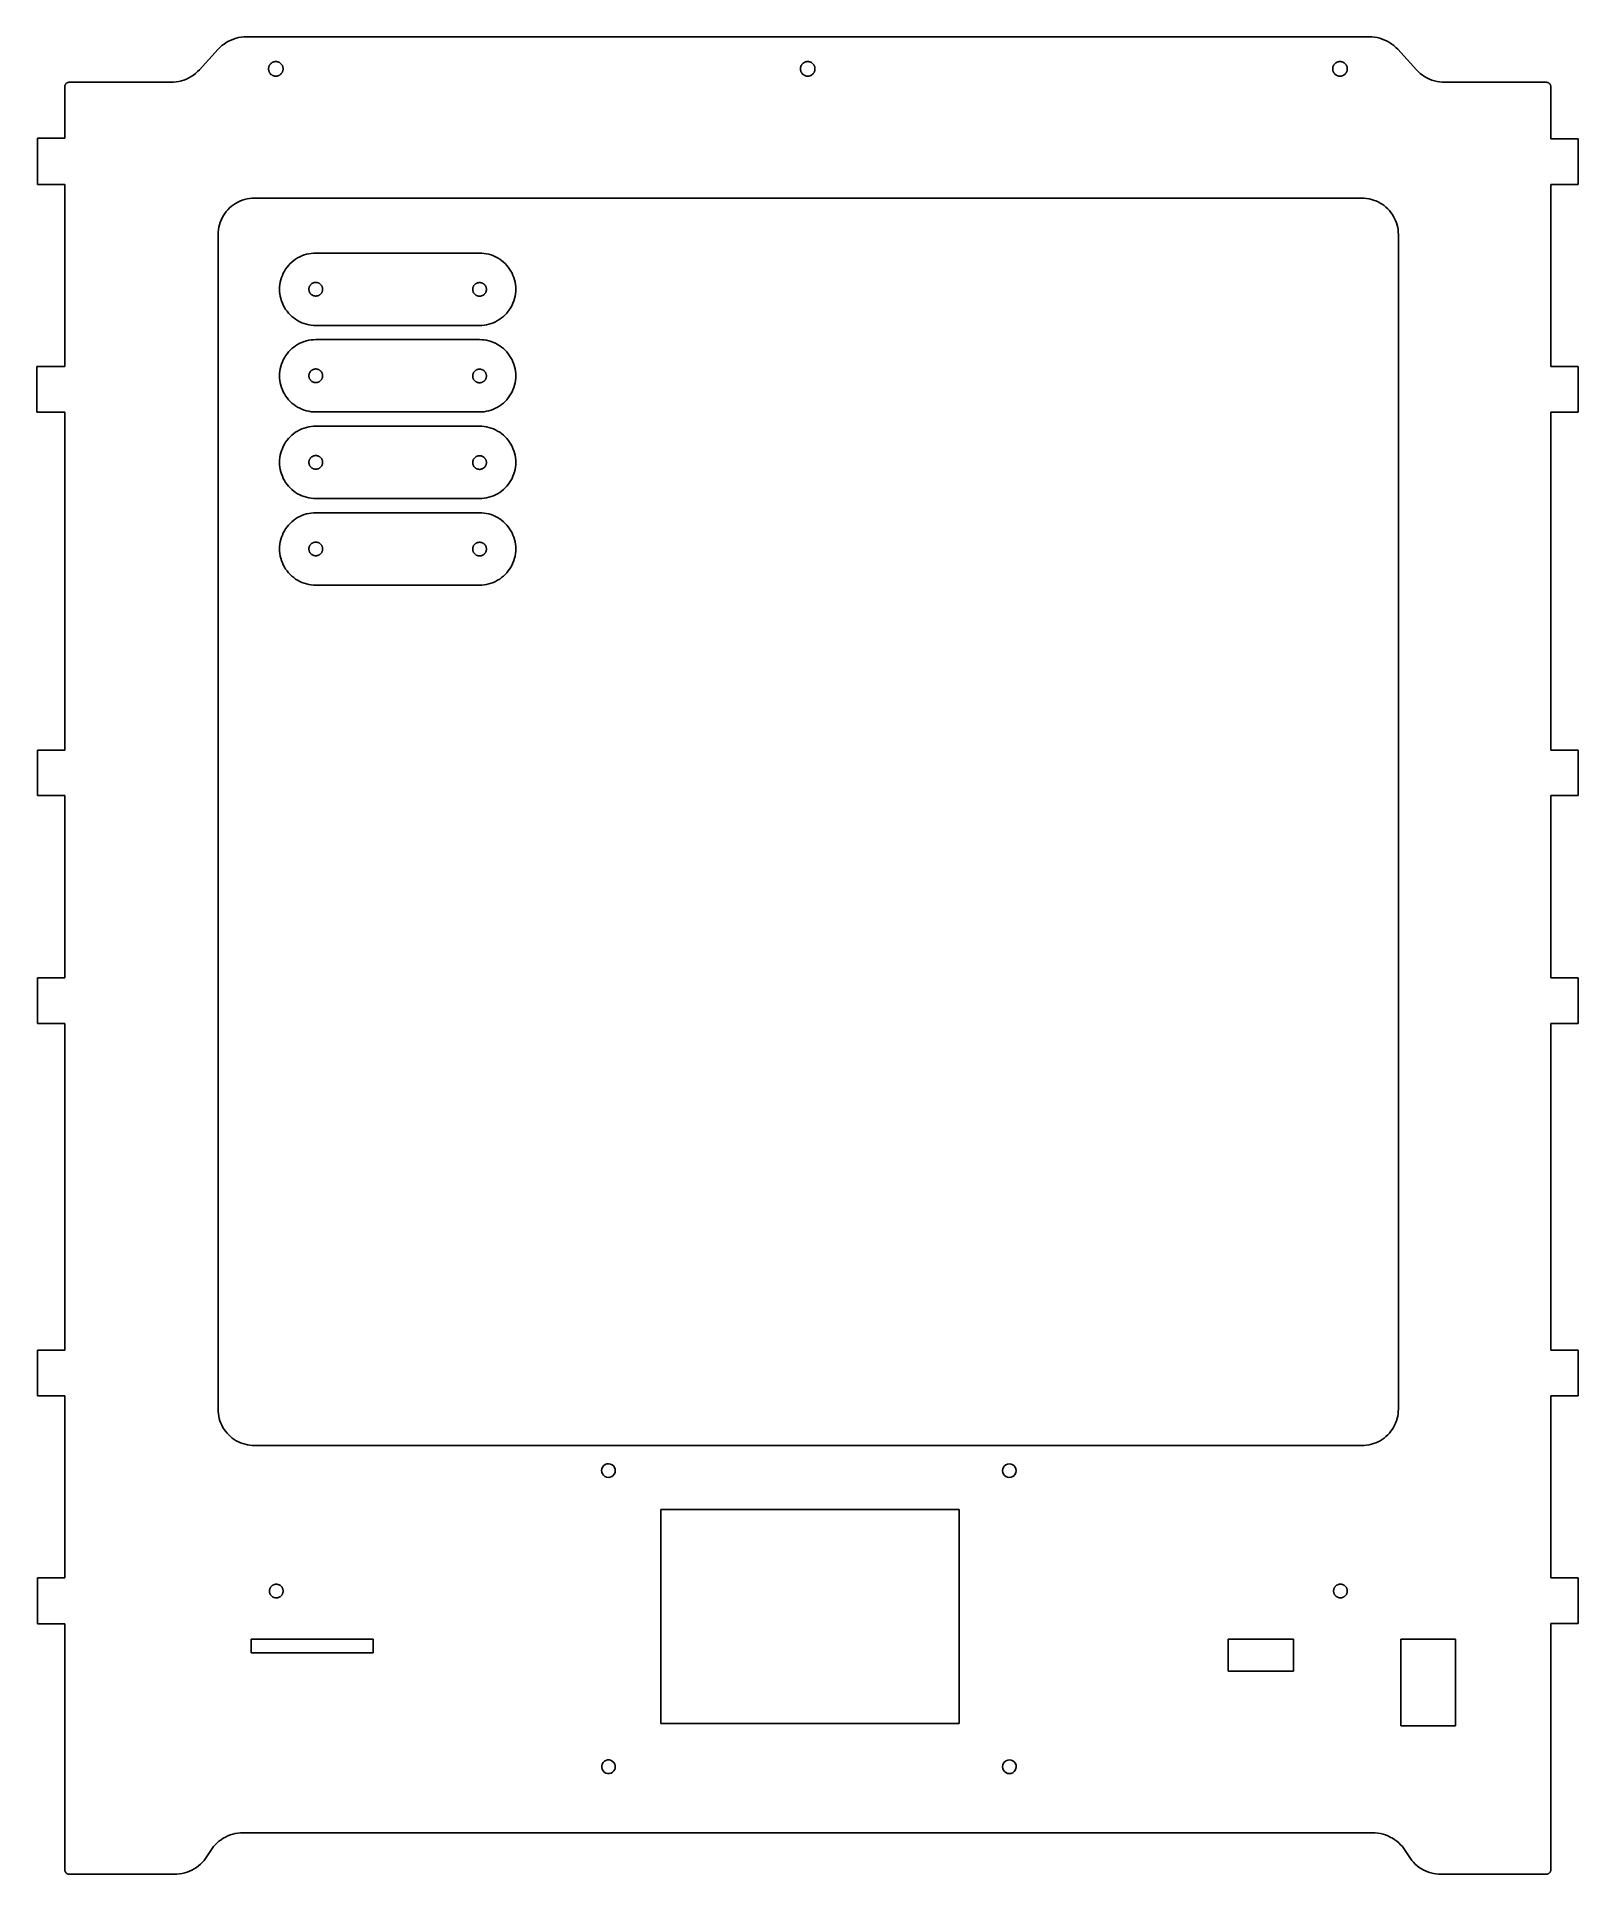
# Model space of a CAD drawing. Header units: centimetres. Extents: x 0 to 76.5, y 0 to 40.3.
# Drawn here: x 42.7 to 76.54, y 0 to 40.33 of the extents above; entities outside this region: 1.
import ezdxf

# ---------------------------------------------------------------- set-up
doc = ezdxf.new("R2010")
doc.units = ezdxf.units.CM
doc.header["$MEASUREMENT"] = 0
doc.layers.add('222 mks tft28 sbase dual 3mm.dxf v2_222 mks tft28 sbase 3mm', color=7, linetype='Continuous')

msp = doc.modelspace()

# ---------------------------------------------------------------- linework, layer by layer
at = {"layer": '222 mks tft28 sbase dual 3mm.dxf v2_222 mks tft28 sbase 3mm'}
for p, q in [((47.307, 40.331), (47.248, 40.329)), ((71.948, 40.331), (47.307, 40.331)), ((72.007, 40.329), (71.948, 40.331)), ((46.68, 40.055), (46.27, 39.607)), ((46.721, 40.097), (46.68, 40.055)), ((46.765, 40.136), (46.721, 40.097)), ((46.812, 40.172), (46.765, 40.136)), ((46.861, 40.204), (46.812, 40.172)), ((46.912, 40.234), (46.861, 40.204)), ((46.965, 40.259), (46.912, 40.234)), ((47.019, 40.281), (46.965, 40.259)), ((47.075, 40.299), (47.019, 40.281)), ((47.132, 40.313), (47.075, 40.299)), ((47.19, 40.323), (47.132, 40.313)), ((47.248, 40.329), (47.19, 40.323)), ((72.065, 40.323), (72.007, 40.329)), ((72.123, 40.313), (72.065, 40.323)), ((72.18, 40.299), (72.123, 40.313)), ((72.236, 40.281), (72.18, 40.299)), ((72.291, 40.259), (72.236, 40.281)), ((72.344, 40.234), (72.291, 40.259)), ((72.395, 40.204), (72.344, 40.234)), ((72.443, 40.172), (72.395, 40.204)), ((72.49, 40.136), (72.443, 40.172)), ((72.534, 40.097), (72.49, 40.136)), ((72.575, 40.055), (72.534, 40.097)), ((72.575, 40.055), (72.985, 39.607)), ((46.139, 39.49), (46.185, 39.526)), ((46.185, 39.526), (46.229, 39.565)), ((46.229, 39.565), (46.27, 39.607)), ((47.789, 39.647), (47.788, 39.637)), ((47.788, 39.637), (47.788, 39.626)), ((47.788, 39.626), (47.788, 39.616)), ((47.788, 39.616), (47.789, 39.605)), ((47.791, 39.657), (47.789, 39.647)), ((47.789, 39.605), (47.791, 39.595)), ((47.793, 39.668), (47.791, 39.657)), ((47.791, 39.595), (47.793, 39.585)), ((47.796, 39.678), (47.793, 39.668)), ((47.793, 39.585), (47.796, 39.575)), ((47.8, 39.687), (47.796, 39.678)), ((47.796, 39.575), (47.8, 39.565)), ((47.804, 39.697), (47.8, 39.687)), ((47.8, 39.565), (47.804, 39.555)), ((47.809, 39.706), (47.804, 39.697)), ((47.804, 39.555), (47.809, 39.546)), ((47.815, 39.715), (47.809, 39.706)), ((47.809, 39.546), (47.815, 39.537)), ((47.821, 39.724), (47.815, 39.715)), ((47.815, 39.537), (47.821, 39.529)), ((47.827, 39.732), (47.821, 39.724)), ((47.821, 39.529), (47.827, 39.521)), ((47.834, 39.739), (47.827, 39.732)), ((47.842, 39.746), (47.834, 39.739)), ((47.85, 39.753), (47.842, 39.746)), ((47.859, 39.759), (47.85, 39.753)), ((47.868, 39.765), (47.859, 39.759)), ((47.877, 39.77), (47.868, 39.765)), ((47.886, 39.774), (47.877, 39.77)), ((47.896, 39.778), (47.886, 39.774)), ((47.906, 39.781), (47.896, 39.778)), ((47.916, 39.783), (47.906, 39.781)), ((47.927, 39.785), (47.916, 39.783)), ((47.937, 39.786), (47.927, 39.785)), ((47.948, 39.786), (47.937, 39.786)), ((47.958, 39.786), (47.948, 39.786)), ((47.968, 39.785), (47.958, 39.786)), ((47.979, 39.783), (47.968, 39.785)), ((47.989, 39.781), (47.979, 39.783)), ((47.999, 39.778), (47.989, 39.781)), ((48.009, 39.774), (47.999, 39.778)), ((48.018, 39.77), (48.009, 39.774)), ((48.028, 39.765), (48.018, 39.77)), ((48.036, 39.759), (48.028, 39.765)), ((48.045, 39.753), (48.036, 39.759)), ((48.053, 39.746), (48.045, 39.753)), ((48.061, 39.739), (48.053, 39.746)), ((48.068, 39.732), (48.061, 39.739)), ((48.075, 39.724), (48.068, 39.732)), ((48.068, 39.521), (48.075, 39.529)), ((48.081, 39.715), (48.075, 39.724)), ((48.075, 39.529), (48.081, 39.537)), ((48.086, 39.706), (48.081, 39.715)), ((48.081, 39.537), (48.086, 39.546)), ((48.091, 39.697), (48.086, 39.706)), ((48.086, 39.546), (48.091, 39.555)), ((48.095, 39.687), (48.091, 39.697)), ((48.091, 39.555), (48.095, 39.565)), ((48.099, 39.678), (48.095, 39.687)), ((48.095, 39.565), (48.099, 39.575)), ((48.102, 39.668), (48.099, 39.678)), ((48.099, 39.575), (48.102, 39.585)), ((48.105, 39.657), (48.102, 39.668)), ((48.102, 39.585), (48.105, 39.595)), ((48.106, 39.647), (48.105, 39.657)), ((48.105, 39.595), (48.106, 39.605)), ((48.107, 39.637), (48.106, 39.647)), ((48.106, 39.605), (48.107, 39.616)), ((48.108, 39.626), (48.107, 39.637)), ((48.107, 39.616), (48.108, 39.626)), ((59.465, 39.647), (59.464, 39.637)), ((59.464, 39.637), (59.464, 39.626)), ((59.464, 39.626), (59.464, 39.616)), ((59.464, 39.616), (59.465, 39.605)), ((59.467, 39.657), (59.465, 39.647)), ((59.465, 39.605), (59.467, 39.595)), ((59.469, 39.668), (59.467, 39.657)), ((59.467, 39.595), (59.469, 39.585)), ((59.472, 39.678), (59.469, 39.668)), ((59.469, 39.585), (59.472, 39.575)), ((59.476, 39.687), (59.472, 39.678)), ((59.472, 39.575), (59.476, 39.565)), ((59.48, 39.697), (59.476, 39.687)), ((59.476, 39.565), (59.48, 39.555)), ((59.485, 39.706), (59.48, 39.697)), ((59.48, 39.555), (59.485, 39.546)), ((59.491, 39.715), (59.485, 39.706)), ((59.485, 39.546), (59.491, 39.537)), ((59.497, 39.724), (59.491, 39.715)), ((59.491, 39.537), (59.497, 39.529)), ((59.503, 39.732), (59.497, 39.724)), ((59.497, 39.529), (59.503, 39.521)), ((59.51, 39.739), (59.503, 39.732)), ((59.518, 39.746), (59.51, 39.739)), ((59.526, 39.753), (59.518, 39.746)), ((59.535, 39.759), (59.526, 39.753)), ((59.544, 39.765), (59.535, 39.759)), ((59.553, 39.77), (59.544, 39.765)), ((59.562, 39.774), (59.553, 39.77)), ((59.572, 39.778), (59.562, 39.774)), ((59.582, 39.781), (59.572, 39.778)), ((59.592, 39.783), (59.582, 39.781)), ((59.603, 39.785), (59.592, 39.783)), ((59.613, 39.786), (59.603, 39.785)), ((59.624, 39.786), (59.613, 39.786)), ((59.634, 39.786), (59.624, 39.786)), ((59.644, 39.785), (59.634, 39.786)), ((59.655, 39.783), (59.644, 39.785)), ((59.665, 39.781), (59.655, 39.783)), ((59.675, 39.778), (59.665, 39.781)), ((59.685, 39.774), (59.675, 39.778)), ((59.694, 39.77), (59.685, 39.774)), ((59.704, 39.765), (59.694, 39.77)), ((59.713, 39.759), (59.704, 39.765)), ((59.721, 39.753), (59.713, 39.759)), ((59.729, 39.746), (59.721, 39.753)), ((59.737, 39.739), (59.729, 39.746)), ((59.744, 39.732), (59.737, 39.739)), ((59.751, 39.724), (59.744, 39.732)), ((59.744, 39.521), (59.751, 39.529)), ((59.757, 39.715), (59.751, 39.724)), ((59.751, 39.529), (59.757, 39.537)), ((59.762, 39.706), (59.757, 39.715)), ((59.757, 39.537), (59.762, 39.546)), ((59.767, 39.697), (59.762, 39.706)), ((59.762, 39.546), (59.767, 39.555)), ((59.771, 39.687), (59.767, 39.697)), ((59.767, 39.555), (59.771, 39.565)), ((59.775, 39.678), (59.771, 39.687)), ((59.771, 39.565), (59.775, 39.575)), ((59.778, 39.668), (59.775, 39.678)), ((59.775, 39.575), (59.778, 39.585)), ((59.781, 39.657), (59.778, 39.668)), ((59.778, 39.585), (59.781, 39.595)), ((59.782, 39.647), (59.781, 39.657)), ((59.781, 39.595), (59.782, 39.605)), ((59.783, 39.637), (59.782, 39.647)), ((59.782, 39.605), (59.783, 39.616)), ((59.784, 39.626), (59.783, 39.637)), ((59.783, 39.616), (59.784, 39.626)), ((71.149, 39.647), (71.148, 39.637)), ((71.148, 39.637), (71.148, 39.626)), ((71.148, 39.626), (71.148, 39.616)), ((71.148, 39.616), (71.149, 39.605)), ((71.151, 39.657), (71.149, 39.647)), ((71.149, 39.605), (71.151, 39.595)), ((71.153, 39.668), (71.151, 39.657)), ((71.151, 39.595), (71.153, 39.585)), ((71.156, 39.678), (71.153, 39.668)), ((71.153, 39.585), (71.156, 39.575)), ((71.16, 39.687), (71.156, 39.678)), ((71.156, 39.575), (71.16, 39.565)), ((71.164, 39.697), (71.16, 39.687)), ((71.16, 39.565), (71.164, 39.555)), ((71.169, 39.706), (71.164, 39.697)), ((71.164, 39.555), (71.169, 39.546)), ((71.175, 39.715), (71.169, 39.706)), ((71.169, 39.546), (71.175, 39.537)), ((71.181, 39.724), (71.175, 39.715)), ((71.175, 39.537), (71.181, 39.529)), ((71.187, 39.732), (71.181, 39.724)), ((71.181, 39.529), (71.187, 39.521)), ((71.194, 39.739), (71.187, 39.732)), ((71.202, 39.746), (71.194, 39.739)), ((71.21, 39.753), (71.202, 39.746)), ((71.219, 39.759), (71.21, 39.753)), ((71.228, 39.765), (71.219, 39.759)), ((71.237, 39.77), (71.228, 39.765)), ((71.246, 39.774), (71.237, 39.77)), ((71.256, 39.778), (71.246, 39.774)), ((71.266, 39.781), (71.256, 39.778)), ((71.276, 39.783), (71.266, 39.781)), ((71.287, 39.785), (71.276, 39.783)), ((71.297, 39.786), (71.287, 39.785)), ((71.308, 39.786), (71.297, 39.786)), ((71.318, 39.786), (71.308, 39.786)), ((71.328, 39.785), (71.318, 39.786)), ((71.339, 39.783), (71.328, 39.785)), ((71.349, 39.781), (71.339, 39.783)), ((71.359, 39.778), (71.349, 39.781)), ((71.369, 39.774), (71.359, 39.778)), ((71.378, 39.77), (71.369, 39.774)), ((71.388, 39.765), (71.378, 39.77)), ((71.396, 39.759), (71.388, 39.765)), ((71.405, 39.753), (71.396, 39.759)), ((71.413, 39.746), (71.405, 39.753)), ((71.421, 39.739), (71.413, 39.746)), ((71.428, 39.732), (71.421, 39.739)), ((71.435, 39.724), (71.428, 39.732)), ((71.428, 39.521), (71.435, 39.529)), ((71.441, 39.715), (71.435, 39.724)), ((71.435, 39.529), (71.441, 39.537)), ((71.446, 39.706), (71.441, 39.715)), ((71.441, 39.537), (71.446, 39.546)), ((71.451, 39.697), (71.446, 39.706)), ((71.446, 39.546), (71.451, 39.555)), ((71.455, 39.687), (71.451, 39.697)), ((71.451, 39.555), (71.455, 39.565)), ((71.459, 39.678), (71.455, 39.687)), ((71.455, 39.565), (71.459, 39.575)), ((71.462, 39.668), (71.459, 39.678)), ((71.459, 39.575), (71.462, 39.585)), ((71.465, 39.657), (71.462, 39.668)), ((71.462, 39.585), (71.465, 39.595)), ((71.466, 39.647), (71.465, 39.657)), ((71.465, 39.595), (71.466, 39.605)), ((71.467, 39.637), (71.466, 39.647)), ((71.466, 39.605), (71.467, 39.616)), ((71.468, 39.626), (71.467, 39.637)), ((71.467, 39.616), (71.468, 39.626)), ((72.985, 39.607), (73.026, 39.565)), ((73.026, 39.565), (73.07, 39.526)), ((73.07, 39.526), (73.117, 39.49)), ((43.318, 39.249), (43.317, 39.243)), ((43.317, 39.243), (43.317, 39.237)), ((43.317, 39.237), (43.318, 39.231)), ((43.32, 39.261), (43.318, 39.255)), ((43.318, 39.255), (43.318, 39.249)), ((43.318, 38.105), (43.318, 39.231)), ((43.321, 39.267), (43.32, 39.261)), ((43.323, 39.272), (43.321, 39.267)), ((43.325, 39.278), (43.323, 39.272)), ((43.328, 39.283), (43.325, 39.278)), ((43.331, 39.288), (43.328, 39.283)), ((43.334, 39.293), (43.331, 39.288)), ((43.338, 39.298), (43.334, 39.293)), ((43.342, 39.303), (43.338, 39.298)), ((43.346, 39.307), (43.342, 39.303)), ((43.351, 39.311), (43.346, 39.307)), ((43.356, 39.315), (43.351, 39.311)), ((43.361, 39.318), (43.356, 39.315)), ((43.366, 39.321), (43.361, 39.318)), ((43.371, 39.323), (43.366, 39.321)), ((43.377, 39.326), (43.371, 39.323)), ((43.382, 39.328), (43.377, 39.326)), ((43.388, 39.329), (43.382, 39.328)), ((43.394, 39.33), (43.388, 39.329)), ((43.4, 39.331), (43.394, 39.33)), ((45.643, 39.331), (43.4, 39.331)), ((45.643, 39.331), (45.702, 39.333)), ((45.702, 39.333), (45.76, 39.339)), ((45.76, 39.339), (45.818, 39.349)), ((45.818, 39.349), (45.875, 39.363)), ((45.875, 39.363), (45.931, 39.381)), ((45.931, 39.381), (45.986, 39.403)), ((45.986, 39.403), (46.039, 39.429)), ((46.039, 39.429), (46.09, 39.458)), ((46.09, 39.458), (46.139, 39.49)), ((47.827, 39.521), (47.834, 39.513)), ((47.834, 39.513), (47.842, 39.506)), ((47.842, 39.506), (47.85, 39.499)), ((47.85, 39.499), (47.859, 39.493)), ((47.859, 39.493), (47.868, 39.488)), ((47.868, 39.488), (47.877, 39.483)), ((47.877, 39.483), (47.886, 39.478)), ((47.886, 39.478), (47.896, 39.475)), ((47.896, 39.475), (47.906, 39.472)), ((47.906, 39.472), (47.916, 39.469)), ((47.916, 39.469), (47.927, 39.468)), ((47.927, 39.468), (47.937, 39.467)), ((47.937, 39.467), (47.948, 39.466)), ((47.948, 39.466), (47.958, 39.467)), ((47.958, 39.467), (47.968, 39.468)), ((47.968, 39.468), (47.979, 39.469)), ((47.979, 39.469), (47.989, 39.472)), ((47.989, 39.472), (47.999, 39.475)), ((47.999, 39.475), (48.009, 39.478)), ((48.009, 39.478), (48.018, 39.483)), ((48.018, 39.483), (48.028, 39.488)), ((48.028, 39.488), (48.036, 39.493)), ((48.036, 39.493), (48.045, 39.499)), ((48.045, 39.499), (48.053, 39.506)), ((48.053, 39.506), (48.061, 39.513)), ((48.061, 39.513), (48.068, 39.521)), ((59.503, 39.521), (59.51, 39.513)), ((59.51, 39.513), (59.518, 39.506)), ((59.518, 39.506), (59.526, 39.499)), ((59.526, 39.499), (59.535, 39.493)), ((59.535, 39.493), (59.544, 39.488)), ((59.544, 39.488), (59.553, 39.483)), ((59.553, 39.483), (59.562, 39.478)), ((59.562, 39.478), (59.572, 39.475)), ((59.572, 39.475), (59.582, 39.472)), ((59.582, 39.472), (59.592, 39.469)), ((59.592, 39.469), (59.603, 39.468)), ((59.603, 39.468), (59.613, 39.467)), ((59.613, 39.467), (59.624, 39.466)), ((59.624, 39.466), (59.634, 39.467)), ((59.634, 39.467), (59.644, 39.468)), ((59.644, 39.468), (59.655, 39.469)), ((59.655, 39.469), (59.665, 39.472)), ((59.665, 39.472), (59.675, 39.475)), ((59.675, 39.475), (59.685, 39.478)), ((59.685, 39.478), (59.694, 39.483)), ((59.694, 39.483), (59.704, 39.488)), ((59.704, 39.488), (59.713, 39.493)), ((59.713, 39.493), (59.721, 39.499)), ((59.721, 39.499), (59.729, 39.506)), ((59.729, 39.506), (59.737, 39.513)), ((59.737, 39.513), (59.744, 39.521)), ((71.187, 39.521), (71.194, 39.513)), ((71.194, 39.513), (71.202, 39.506)), ((71.202, 39.506), (71.21, 39.499)), ((71.21, 39.499), (71.219, 39.493)), ((71.219, 39.493), (71.228, 39.488)), ((71.228, 39.488), (71.237, 39.483)), ((71.237, 39.483), (71.246, 39.478)), ((71.246, 39.478), (71.256, 39.475)), ((71.256, 39.475), (71.266, 39.472)), ((71.266, 39.472), (71.276, 39.469)), ((71.276, 39.469), (71.287, 39.468)), ((71.287, 39.468), (71.297, 39.467)), ((71.297, 39.467), (71.308, 39.466)), ((71.308, 39.466), (71.318, 39.467)), ((71.318, 39.467), (71.328, 39.468)), ((71.328, 39.468), (71.339, 39.469)), ((71.339, 39.469), (71.349, 39.472)), ((71.349, 39.472), (71.359, 39.475)), ((71.359, 39.475), (71.369, 39.478)), ((71.369, 39.478), (71.378, 39.483)), ((71.378, 39.483), (71.388, 39.488)), ((71.388, 39.488), (71.396, 39.493)), ((71.396, 39.493), (71.405, 39.499)), ((71.405, 39.499), (71.413, 39.506)), ((71.413, 39.506), (71.421, 39.513)), ((71.421, 39.513), (71.428, 39.521)), ((73.117, 39.49), (73.165, 39.458)), ((73.165, 39.458), (73.216, 39.429)), ((73.216, 39.429), (73.269, 39.403)), ((73.269, 39.403), (73.324, 39.381)), ((73.324, 39.381), (73.38, 39.363)), ((73.38, 39.363), (73.437, 39.349)), ((73.437, 39.349), (73.495, 39.339)), ((73.495, 39.339), (73.553, 39.333)), ((73.553, 39.333), (73.612, 39.331)), ((73.612, 39.331), (75.838, 39.331)), ((75.844, 39.331), (75.838, 39.331)), ((75.851, 39.33), (75.844, 39.331)), ((75.857, 39.329), (75.851, 39.33)), ((75.863, 39.328), (75.857, 39.329)), ((75.87, 39.326), (75.863, 39.328)), ((75.876, 39.324), (75.87, 39.326)), ((75.882, 39.321), (75.876, 39.324)), ((75.888, 39.318), (75.882, 39.321)), ((75.893, 39.314), (75.888, 39.318)), ((75.898, 39.31), (75.893, 39.314)), ((75.904, 39.306), (75.898, 39.31)), ((75.908, 39.302), (75.904, 39.306)), ((75.913, 39.297), (75.908, 39.302)), ((75.917, 39.292), (75.913, 39.297)), ((75.921, 39.287), (75.917, 39.292)), ((75.924, 39.281), (75.921, 39.287)), ((75.927, 39.275), (75.924, 39.281)), ((75.93, 39.269), (75.927, 39.275)), ((75.932, 39.263), (75.93, 39.269)), ((75.934, 39.257), (75.932, 39.263)), ((75.936, 39.251), (75.934, 39.257)), ((75.937, 39.244), (75.936, 39.251)), ((75.937, 39.238), (75.937, 39.244)), ((75.938, 39.231), (75.937, 39.238)), ((75.938, 38.091), (75.938, 39.231)), ((42.718, 37.091), (42.718, 38.105)), ((42.718, 38.105), (43.318, 38.105)), ((76.538, 38.091), (75.938, 38.091)), ((76.538, 37.091), (76.538, 38.091)), ((43.318, 37.091), (42.718, 37.091)), ((43.318, 35.231), (43.318, 37.091)), ((47.161, 36.723), (47.112, 36.7)), ((47.212, 36.743), (47.161, 36.723)), ((47.264, 36.76), (47.212, 36.743)), ((47.317, 36.773), (47.264, 36.76)), ((47.371, 36.782), (47.317, 36.773)), ((47.425, 36.787), (47.371, 36.782)), ((47.48, 36.789), (47.425, 36.787)), ((47.48, 36.789), (71.789, 36.789)), ((71.841, 36.788), (71.789, 36.789)), ((71.893, 36.782), (71.841, 36.788)), ((71.945, 36.774), (71.893, 36.782)), ((71.996, 36.762), (71.945, 36.774)), ((72.046, 36.747), (71.996, 36.762)), ((72.095, 36.728), (72.046, 36.747)), ((72.143, 36.707), (72.095, 36.728)), ((72.189, 36.682), (72.143, 36.707)), ((75.938, 37.091), (76.538, 37.091)), ((75.938, 33.09), (75.938, 37.091)), ((46.746, 36.308), (46.726, 36.257)), ((46.769, 36.357), (46.746, 36.308)), ((46.796, 36.405), (46.769, 36.357)), ((46.826, 36.451), (46.796, 36.405)), ((46.859, 36.494), (46.826, 36.451)), ((46.895, 36.535), (46.859, 36.494)), ((46.934, 36.574), (46.895, 36.535)), ((46.975, 36.61), (46.934, 36.574)), ((47.018, 36.643), (46.975, 36.61)), ((47.064, 36.673), (47.018, 36.643)), ((47.112, 36.7), (47.064, 36.673)), ((72.234, 36.654), (72.189, 36.682)), ((72.276, 36.624), (72.234, 36.654)), ((72.317, 36.591), (72.276, 36.624)), ((72.355, 36.555), (72.317, 36.591)), ((72.391, 36.517), (72.355, 36.555)), ((72.424, 36.476), (72.391, 36.517)), ((72.454, 36.434), (72.424, 36.476)), ((72.482, 36.389), (72.454, 36.434)), ((72.507, 36.343), (72.482, 36.389)), ((72.528, 36.295), (72.507, 36.343)), ((46.682, 36.044), (46.68, 35.989)), ((46.68, 35.989), (46.68, 10.209)), ((46.687, 36.098), (46.682, 36.044)), ((46.697, 36.152), (46.687, 36.098)), ((46.709, 36.205), (46.697, 36.152)), ((46.726, 36.257), (46.709, 36.205)), ((72.547, 36.246), (72.528, 36.295)), ((72.562, 36.196), (72.547, 36.246)), ((72.574, 36.145), (72.562, 36.196)), ((72.582, 36.094), (72.574, 36.145)), ((72.587, 36.042), (72.582, 36.094)), ((72.589, 35.989), (72.587, 36.042)), ((72.589, 10.209), (72.589, 35.989)), ((48.473, 35.502), (48.427, 35.477)), ((48.521, 35.523), (48.473, 35.502)), ((48.569, 35.542), (48.521, 35.523)), ((48.619, 35.557), (48.569, 35.542)), ((48.67, 35.568), (48.619, 35.557)), ((48.721, 35.577), (48.67, 35.568)), ((48.773, 35.582), (48.721, 35.577)), ((48.825, 35.584), (48.773, 35.582)), ((48.825, 35.584), (52.42, 35.584)), ((52.472, 35.582), (52.42, 35.584)), ((52.524, 35.577), (52.472, 35.582)), ((52.575, 35.568), (52.524, 35.577)), ((52.626, 35.557), (52.575, 35.568)), ((52.676, 35.542), (52.626, 35.557)), ((52.724, 35.523), (52.676, 35.542)), ((52.772, 35.502), (52.724, 35.523)), ((52.817, 35.477), (52.772, 35.502)), ((43.318, 35.231), (43.318, 34.951)), ((48.091, 35.093), (48.072, 35.045)), ((48.112, 35.141), (48.091, 35.093)), ((48.137, 35.187), (48.112, 35.141)), ((48.164, 35.231), (48.137, 35.187)), ((48.194, 35.273), (48.164, 35.231)), ((48.227, 35.313), (48.194, 35.273)), ((48.263, 35.351), (48.227, 35.313)), ((48.301, 35.387), (48.263, 35.351)), ((48.341, 35.42), (48.301, 35.387)), ((48.383, 35.45), (48.341, 35.42)), ((48.427, 35.477), (48.383, 35.45)), ((52.862, 35.45), (52.817, 35.477)), ((52.904, 35.42), (52.862, 35.45)), ((52.944, 35.387), (52.904, 35.42)), ((52.982, 35.351), (52.944, 35.387)), ((53.017, 35.313), (52.982, 35.351)), ((53.05, 35.273), (53.017, 35.313)), ((53.081, 35.231), (53.05, 35.273)), ((53.108, 35.187), (53.081, 35.231)), ((53.133, 35.141), (53.108, 35.187)), ((53.154, 35.093), (53.133, 35.141)), ((53.172, 35.045), (53.154, 35.093)), ((43.318, 33.09), (43.318, 34.951)), ((48.032, 34.841), (48.03, 34.789)), ((48.03, 34.789), (48.032, 34.737)), ((48.037, 34.893), (48.032, 34.841)), ((48.032, 34.737), (48.037, 34.686)), ((48.045, 34.944), (48.037, 34.893)), ((48.037, 34.686), (48.045, 34.634)), ((48.057, 34.995), (48.045, 34.944)), ((48.072, 35.045), (48.057, 34.995)), ((48.676, 34.809), (48.675, 34.799)), ((48.675, 34.799), (48.675, 34.789)), ((48.675, 34.789), (48.675, 34.779)), ((48.675, 34.779), (48.676, 34.77)), ((48.677, 34.819), (48.676, 34.809)), ((48.676, 34.77), (48.677, 34.76)), ((48.68, 34.828), (48.677, 34.819)), ((48.677, 34.76), (48.68, 34.75)), ((48.683, 34.838), (48.68, 34.828)), ((48.68, 34.75), (48.683, 34.741)), ((48.686, 34.847), (48.683, 34.838)), ((48.683, 34.741), (48.686, 34.732)), ((48.69, 34.856), (48.686, 34.847)), ((48.686, 34.732), (48.69, 34.723)), ((48.695, 34.864), (48.69, 34.856)), ((48.69, 34.723), (48.695, 34.714)), ((48.7, 34.873), (48.695, 34.864)), ((48.695, 34.714), (48.7, 34.706)), ((48.706, 34.881), (48.7, 34.873)), ((48.7, 34.706), (48.706, 34.698)), ((48.712, 34.888), (48.706, 34.881)), ((48.706, 34.698), (48.712, 34.69)), ((48.719, 34.895), (48.712, 34.888)), ((48.712, 34.69), (48.719, 34.683)), ((48.726, 34.902), (48.719, 34.895)), ((48.733, 34.908), (48.726, 34.902)), ((48.741, 34.914), (48.733, 34.908)), ((48.75, 34.919), (48.741, 34.914)), ((48.758, 34.924), (48.75, 34.919)), ((48.767, 34.928), (48.758, 34.924)), ((48.776, 34.931), (48.767, 34.928)), ((48.786, 34.934), (48.776, 34.931)), ((48.795, 34.936), (48.786, 34.934)), ((48.805, 34.938), (48.795, 34.936)), ((48.815, 34.939), (48.805, 34.938)), ((48.825, 34.939), (48.815, 34.939)), ((48.834, 34.939), (48.825, 34.939)), ((48.844, 34.938), (48.834, 34.939)), ((48.854, 34.936), (48.844, 34.938)), ((48.863, 34.934), (48.854, 34.936)), ((48.873, 34.931), (48.863, 34.934)), ((48.882, 34.928), (48.873, 34.931)), ((48.891, 34.924), (48.882, 34.928)), ((48.9, 34.919), (48.891, 34.924)), ((48.908, 34.914), (48.9, 34.919)), ((48.916, 34.908), (48.908, 34.914)), ((48.924, 34.902), (48.916, 34.908)), ((48.931, 34.895), (48.924, 34.902)), ((48.937, 34.888), (48.931, 34.895)), ((48.931, 34.683), (48.937, 34.69)), ((48.944, 34.881), (48.937, 34.888)), ((48.937, 34.69), (48.944, 34.698)), ((48.949, 34.873), (48.944, 34.881)), ((48.944, 34.698), (48.949, 34.706)), ((48.955, 34.864), (48.949, 34.873)), ((48.949, 34.706), (48.955, 34.714)), ((48.959, 34.856), (48.955, 34.864)), ((48.955, 34.714), (48.959, 34.723)), ((48.963, 34.847), (48.959, 34.856)), ((48.959, 34.723), (48.963, 34.732)), ((48.967, 34.838), (48.963, 34.847)), ((48.963, 34.732), (48.967, 34.741)), ((48.969, 34.828), (48.967, 34.838)), ((48.967, 34.741), (48.969, 34.75)), ((48.972, 34.819), (48.969, 34.828)), ((48.969, 34.75), (48.972, 34.76)), ((48.973, 34.809), (48.972, 34.819)), ((48.972, 34.76), (48.973, 34.77)), ((48.974, 34.799), (48.973, 34.809)), ((48.973, 34.77), (48.974, 34.779)), ((48.975, 34.789), (48.974, 34.799)), ((48.974, 34.779), (48.975, 34.789)), ((52.271, 34.805), (52.27, 34.795)), ((52.27, 34.795), (52.27, 34.786)), ((52.27, 34.786), (52.27, 34.776)), ((52.27, 34.776), (52.271, 34.766)), ((52.273, 34.815), (52.271, 34.805)), ((52.271, 34.766), (52.273, 34.756)), ((52.275, 34.824), (52.273, 34.815)), ((52.273, 34.756), (52.275, 34.747)), ((52.278, 34.834), (52.275, 34.824)), ((52.275, 34.747), (52.278, 34.737)), ((52.282, 34.843), (52.278, 34.834)), ((52.278, 34.737), (52.282, 34.728)), ((52.286, 34.852), (52.282, 34.843)), ((52.282, 34.728), (52.286, 34.719)), ((52.29, 34.861), (52.286, 34.852)), ((52.286, 34.719), (52.29, 34.711)), ((52.295, 34.869), (52.29, 34.861)), ((52.29, 34.711), (52.295, 34.702)), ((52.301, 34.877), (52.295, 34.869)), ((52.295, 34.702), (52.301, 34.694)), ((52.307, 34.885), (52.301, 34.877)), ((52.301, 34.694), (52.307, 34.687)), ((52.314, 34.892), (52.307, 34.885)), ((52.307, 34.687), (52.314, 34.68)), ((52.321, 34.898), (52.314, 34.892)), ((52.329, 34.905), (52.321, 34.898)), ((52.337, 34.91), (52.329, 34.905)), ((52.345, 34.916), (52.337, 34.91)), ((52.354, 34.92), (52.345, 34.916)), ((52.363, 34.924), (52.354, 34.92)), ((52.372, 34.928), (52.363, 34.924)), ((52.381, 34.931), (52.372, 34.928)), ((52.391, 34.933), (52.381, 34.931)), ((52.401, 34.934), (52.391, 34.933)), ((52.41, 34.935), (52.401, 34.934)), ((52.42, 34.936), (52.41, 34.935)), ((52.43, 34.935), (52.42, 34.936)), ((52.44, 34.934), (52.43, 34.935)), ((52.449, 34.933), (52.44, 34.934)), ((52.459, 34.931), (52.449, 34.933)), ((52.468, 34.928), (52.459, 34.931)), ((52.478, 34.924), (52.468, 34.928)), ((52.487, 34.92), (52.478, 34.924)), ((52.495, 34.916), (52.487, 34.92)), ((52.503, 34.91), (52.495, 34.916)), ((52.511, 34.905), (52.503, 34.91)), ((52.519, 34.898), (52.511, 34.905)), ((52.526, 34.892), (52.519, 34.898)), ((52.533, 34.885), (52.526, 34.892)), ((52.526, 34.68), (52.533, 34.687)), ((52.539, 34.877), (52.533, 34.885)), ((52.533, 34.687), (52.539, 34.694)), ((52.545, 34.869), (52.539, 34.877)), ((52.539, 34.694), (52.545, 34.702)), ((52.55, 34.861), (52.545, 34.869)), ((52.545, 34.702), (52.55, 34.711)), ((52.555, 34.852), (52.55, 34.861)), ((52.55, 34.711), (52.555, 34.719)), ((52.559, 34.843), (52.555, 34.852)), ((52.555, 34.719), (52.559, 34.728)), ((52.562, 34.834), (52.559, 34.843)), ((52.559, 34.728), (52.562, 34.737)), ((52.565, 34.824), (52.562, 34.834)), ((52.562, 34.737), (52.565, 34.747)), ((52.567, 34.815), (52.565, 34.824)), ((52.565, 34.747), (52.567, 34.756)), ((52.569, 34.805), (52.567, 34.815)), ((52.567, 34.756), (52.569, 34.766)), ((52.57, 34.795), (52.569, 34.805)), ((52.569, 34.766), (52.57, 34.776)), ((52.57, 34.786), (52.57, 34.795)), ((52.57, 34.776), (52.57, 34.786)), ((53.188, 34.995), (53.172, 35.045)), ((53.199, 34.944), (53.188, 34.995)), ((53.208, 34.893), (53.199, 34.944)), ((53.199, 34.634), (53.208, 34.686)), ((53.213, 34.841), (53.208, 34.893)), ((53.208, 34.686), (53.213, 34.737)), ((53.215, 34.789), (53.213, 34.841)), ((53.213, 34.737), (53.215, 34.789)), ((48.045, 34.634), (48.057, 34.584)), ((48.057, 34.584), (48.072, 34.534)), ((48.072, 34.534), (48.091, 34.485)), ((48.091, 34.485), (48.112, 34.438)), ((48.112, 34.438), (48.137, 34.392)), ((48.137, 34.392), (48.164, 34.348)), ((48.164, 34.348), (48.194, 34.306)), ((48.194, 34.306), (48.227, 34.265)), ((48.719, 34.683), (48.726, 34.677)), ((48.726, 34.677), (48.733, 34.67)), ((48.733, 34.67), (48.741, 34.665)), ((48.741, 34.665), (48.75, 34.659)), ((48.75, 34.659), (48.758, 34.655)), ((48.758, 34.655), (48.767, 34.651)), ((48.767, 34.651), (48.776, 34.647)), ((48.776, 34.647), (48.786, 34.644)), ((48.786, 34.644), (48.795, 34.642)), ((48.795, 34.642), (48.805, 34.641)), ((48.805, 34.641), (48.815, 34.64)), ((48.815, 34.64), (48.825, 34.639)), ((48.825, 34.639), (48.834, 34.64)), ((48.834, 34.64), (48.844, 34.641)), ((48.844, 34.641), (48.854, 34.642)), ((48.854, 34.642), (48.863, 34.644)), ((48.863, 34.644), (48.873, 34.647)), ((48.873, 34.647), (48.882, 34.651)), ((48.882, 34.651), (48.891, 34.655)), ((48.891, 34.655), (48.9, 34.659)), ((48.9, 34.659), (48.908, 34.665)), ((48.908, 34.665), (48.916, 34.67)), ((48.916, 34.67), (48.924, 34.677)), ((48.924, 34.677), (48.931, 34.683)), ((52.314, 34.68), (52.321, 34.673)), ((52.321, 34.673), (52.329, 34.667)), ((52.329, 34.667), (52.337, 34.661)), ((52.337, 34.661), (52.345, 34.656)), ((52.345, 34.656), (52.354, 34.651)), ((52.354, 34.651), (52.363, 34.647)), ((52.363, 34.647), (52.372, 34.644)), ((52.372, 34.644), (52.381, 34.641)), ((52.381, 34.641), (52.391, 34.639)), ((52.391, 34.639), (52.401, 34.637)), ((52.401, 34.637), (52.41, 34.636)), ((52.41, 34.636), (52.42, 34.636)), ((52.42, 34.636), (52.43, 34.636)), ((52.43, 34.636), (52.44, 34.637)), ((52.44, 34.637), (52.449, 34.639)), ((52.449, 34.639), (52.459, 34.641)), ((52.459, 34.641), (52.468, 34.644)), ((52.468, 34.644), (52.478, 34.647)), ((52.478, 34.647), (52.487, 34.651)), ((52.487, 34.651), (52.495, 34.656)), ((52.495, 34.656), (52.503, 34.661)), ((52.503, 34.661), (52.511, 34.667)), ((52.511, 34.667), (52.519, 34.673)), ((52.519, 34.673), (52.526, 34.68)), ((53.017, 34.265), (53.05, 34.306)), ((53.05, 34.306), (53.081, 34.348)), ((53.081, 34.348), (53.108, 34.392)), ((53.108, 34.392), (53.133, 34.438)), ((53.133, 34.438), (53.154, 34.485)), ((53.154, 34.485), (53.172, 34.534)), ((53.172, 34.534), (53.188, 34.584)), ((53.188, 34.584), (53.199, 34.634)), ((48.227, 34.265), (48.263, 34.228)), ((48.263, 34.228), (48.301, 34.192)), ((48.301, 34.192), (48.341, 34.159)), ((48.341, 34.159), (48.383, 34.129)), ((48.383, 34.129), (48.427, 34.101)), ((48.427, 34.101), (48.473, 34.077)), ((48.473, 34.077), (48.521, 34.055)), ((48.521, 34.055), (48.569, 34.037)), ((48.569, 34.037), (48.619, 34.022)), ((48.619, 34.022), (48.67, 34.01)), ((48.67, 34.01), (48.721, 34.002)), ((48.721, 34.002), (48.773, 33.997)), ((48.773, 33.997), (48.825, 33.995)), ((48.825, 33.995), (52.42, 33.995)), ((52.42, 33.995), (52.472, 33.997)), ((52.472, 33.997), (52.524, 34.002)), ((52.524, 34.002), (52.575, 34.01)), ((52.575, 34.01), (52.626, 34.022)), ((52.626, 34.022), (52.676, 34.037)), ((52.676, 34.037), (52.724, 34.055)), ((52.724, 34.055), (52.772, 34.077)), ((52.772, 34.077), (52.817, 34.101)), ((52.817, 34.101), (52.862, 34.129)), ((52.862, 34.129), (52.904, 34.159)), ((52.904, 34.159), (52.944, 34.192)), ((52.944, 34.192), (52.982, 34.228)), ((52.982, 34.228), (53.017, 34.265)), ((48.301, 33.487), (48.263, 33.451)), ((48.341, 33.52), (48.301, 33.487)), ((48.383, 33.55), (48.341, 33.52)), ((48.427, 33.577), (48.383, 33.55)), ((48.473, 33.602), (48.427, 33.577)), ((48.521, 33.623), (48.473, 33.602)), ((48.569, 33.642), (48.521, 33.623)), ((48.619, 33.657), (48.569, 33.642)), ((48.67, 33.668), (48.619, 33.657)), ((48.721, 33.677), (48.67, 33.668)), ((48.773, 33.682), (48.721, 33.677)), ((48.825, 33.684), (48.773, 33.682)), ((48.825, 33.684), (52.42, 33.684)), ((52.472, 33.682), (52.42, 33.684)), ((52.524, 33.677), (52.472, 33.682)), ((52.575, 33.668), (52.524, 33.677)), ((52.626, 33.657), (52.575, 33.668)), ((52.676, 33.642), (52.626, 33.657)), ((52.724, 33.623), (52.676, 33.642)), ((52.772, 33.602), (52.724, 33.623)), ((52.817, 33.577), (52.772, 33.602)), ((52.862, 33.55), (52.817, 33.577)), ((52.904, 33.52), (52.862, 33.55)), ((52.944, 33.487), (52.904, 33.52)), ((52.982, 33.451), (52.944, 33.487)), ((42.7, 33.09), (43.318, 33.09)), ((42.7, 32.09), (42.7, 33.09)), ((48.057, 33.095), (48.045, 33.044)), ((48.072, 33.145), (48.057, 33.095)), ((48.091, 33.193), (48.072, 33.145)), ((48.112, 33.241), (48.091, 33.193)), ((48.137, 33.287), (48.112, 33.241)), ((48.164, 33.331), (48.137, 33.287)), ((48.194, 33.373), (48.164, 33.331)), ((48.227, 33.413), (48.194, 33.373)), ((48.263, 33.451), (48.227, 33.413)), ((53.017, 33.413), (52.982, 33.451)), ((53.05, 33.373), (53.017, 33.413)), ((53.081, 33.331), (53.05, 33.373)), ((53.108, 33.287), (53.081, 33.331)), ((53.133, 33.241), (53.108, 33.287)), ((53.154, 33.193), (53.133, 33.241)), ((53.172, 33.145), (53.154, 33.193)), ((53.188, 33.095), (53.172, 33.145)), ((53.199, 33.044), (53.188, 33.095)), ((76.538, 33.09), (75.938, 33.09)), ((76.538, 32.09), (76.538, 33.09)), ((48.032, 32.941), (48.03, 32.889)), ((48.03, 32.889), (48.032, 32.837)), ((48.037, 32.993), (48.032, 32.941)), ((48.032, 32.837), (48.037, 32.786)), ((48.045, 33.044), (48.037, 32.993)), ((48.037, 32.786), (48.045, 32.734)), ((48.045, 32.734), (48.057, 32.684)), ((48.057, 32.684), (48.072, 32.634)), ((48.676, 32.909), (48.675, 32.899)), ((48.675, 32.899), (48.675, 32.889)), ((48.675, 32.889), (48.675, 32.879)), ((48.675, 32.879), (48.676, 32.87)), ((48.677, 32.919), (48.676, 32.909)), ((48.676, 32.87), (48.677, 32.86)), ((48.68, 32.928), (48.677, 32.919)), ((48.677, 32.86), (48.68, 32.85)), ((48.683, 32.938), (48.68, 32.928)), ((48.68, 32.85), (48.683, 32.841)), ((48.686, 32.947), (48.683, 32.938)), ((48.683, 32.841), (48.686, 32.832)), ((48.69, 32.956), (48.686, 32.947)), ((48.686, 32.832), (48.69, 32.823)), ((48.695, 32.964), (48.69, 32.956)), ((48.69, 32.823), (48.695, 32.814)), ((48.7, 32.973), (48.695, 32.964)), ((48.695, 32.814), (48.7, 32.806)), ((48.706, 32.981), (48.7, 32.973)), ((48.7, 32.806), (48.706, 32.798)), ((48.712, 32.988), (48.706, 32.981)), ((48.706, 32.798), (48.712, 32.79)), ((48.719, 32.995), (48.712, 32.988)), ((48.712, 32.79), (48.719, 32.783)), ((48.726, 33.002), (48.719, 32.995)), ((48.719, 32.783), (48.726, 32.777)), ((48.733, 33.008), (48.726, 33.002)), ((48.726, 32.777), (48.733, 32.77)), ((48.741, 33.014), (48.733, 33.008)), ((48.733, 32.77), (48.741, 32.765)), ((48.75, 33.019), (48.741, 33.014)), ((48.741, 32.765), (48.75, 32.759)), ((48.758, 33.024), (48.75, 33.019)), ((48.75, 32.759), (48.758, 32.755)), ((48.767, 33.028), (48.758, 33.024)), ((48.758, 32.755), (48.767, 32.751)), ((48.776, 33.031), (48.767, 33.028)), ((48.767, 32.751), (48.776, 32.747)), ((48.786, 33.034), (48.776, 33.031)), ((48.776, 32.747), (48.786, 32.744)), ((48.795, 33.036), (48.786, 33.034)), ((48.786, 32.744), (48.795, 32.742)), ((48.805, 33.038), (48.795, 33.036)), ((48.795, 32.742), (48.805, 32.741)), ((48.815, 33.039), (48.805, 33.038)), ((48.805, 32.741), (48.815, 32.74)), ((48.825, 33.039), (48.815, 33.039)), ((48.815, 32.74), (48.825, 32.739)), ((48.834, 33.039), (48.825, 33.039)), ((48.825, 32.739), (48.834, 32.74)), ((48.844, 33.038), (48.834, 33.039)), ((48.834, 32.74), (48.844, 32.741)), ((48.854, 33.036), (48.844, 33.038)), ((48.844, 32.741), (48.854, 32.742)), ((48.863, 33.034), (48.854, 33.036)), ((48.854, 32.742), (48.863, 32.744)), ((48.873, 33.031), (48.863, 33.034)), ((48.863, 32.744), (48.873, 32.747)), ((48.882, 33.028), (48.873, 33.031)), ((48.873, 32.747), (48.882, 32.751)), ((48.891, 33.024), (48.882, 33.028)), ((48.882, 32.751), (48.891, 32.755)), ((48.9, 33.019), (48.891, 33.024)), ((48.891, 32.755), (48.9, 32.759)), ((48.908, 33.014), (48.9, 33.019)), ((48.9, 32.759), (48.908, 32.765)), ((48.916, 33.008), (48.908, 33.014)), ((48.908, 32.765), (48.916, 32.77)), ((48.924, 33.002), (48.916, 33.008)), ((48.916, 32.77), (48.924, 32.777)), ((48.931, 32.995), (48.924, 33.002)), ((48.924, 32.777), (48.931, 32.783)), ((48.937, 32.988), (48.931, 32.995)), ((48.931, 32.783), (48.937, 32.79)), ((48.944, 32.981), (48.937, 32.988)), ((48.937, 32.79), (48.944, 32.798)), ((48.949, 32.973), (48.944, 32.981)), ((48.944, 32.798), (48.949, 32.806)), ((48.955, 32.964), (48.949, 32.973)), ((48.949, 32.806), (48.955, 32.814)), ((48.959, 32.956), (48.955, 32.964)), ((48.955, 32.814), (48.959, 32.823)), ((48.963, 32.947), (48.959, 32.956)), ((48.959, 32.823), (48.963, 32.832)), ((48.967, 32.938), (48.963, 32.947)), ((48.963, 32.832), (48.967, 32.841)), ((48.969, 32.928), (48.967, 32.938)), ((48.967, 32.841), (48.969, 32.85)), ((48.972, 32.919), (48.969, 32.928)), ((48.969, 32.85), (48.972, 32.86)), ((48.973, 32.909), (48.972, 32.919)), ((48.972, 32.86), (48.973, 32.87)), ((48.974, 32.899), (48.973, 32.909)), ((48.973, 32.87), (48.974, 32.879)), ((48.975, 32.889), (48.974, 32.899)), ((48.974, 32.879), (48.975, 32.889)), ((52.271, 32.905), (52.27, 32.895)), ((52.27, 32.895), (52.27, 32.886)), ((52.27, 32.886), (52.27, 32.876)), ((52.27, 32.876), (52.271, 32.866)), ((52.273, 32.915), (52.271, 32.905)), ((52.271, 32.866), (52.273, 32.856)), ((52.275, 32.924), (52.273, 32.915)), ((52.273, 32.856), (52.275, 32.847)), ((52.278, 32.934), (52.275, 32.924)), ((52.275, 32.847), (52.278, 32.837)), ((52.282, 32.943), (52.278, 32.934)), ((52.278, 32.837), (52.282, 32.828)), ((52.286, 32.952), (52.282, 32.943)), ((52.282, 32.828), (52.286, 32.819)), ((52.29, 32.961), (52.286, 32.952)), ((52.286, 32.819), (52.29, 32.811)), ((52.295, 32.969), (52.29, 32.961)), ((52.29, 32.811), (52.295, 32.802)), ((52.301, 32.977), (52.295, 32.969)), ((52.295, 32.802), (52.301, 32.794)), ((52.307, 32.985), (52.301, 32.977)), ((52.301, 32.794), (52.307, 32.787)), ((52.314, 32.992), (52.307, 32.985)), ((52.307, 32.787), (52.314, 32.78)), ((52.321, 32.998), (52.314, 32.992)), ((52.314, 32.78), (52.321, 32.773)), ((52.329, 33.005), (52.321, 32.998)), ((52.321, 32.773), (52.329, 32.767)), ((52.337, 33.01), (52.329, 33.005)), ((52.329, 32.767), (52.337, 32.761)), ((52.345, 33.016), (52.337, 33.01)), ((52.337, 32.761), (52.345, 32.756)), ((52.354, 33.02), (52.345, 33.016)), ((52.345, 32.756), (52.354, 32.751)), ((52.363, 33.024), (52.354, 33.02)), ((52.354, 32.751), (52.363, 32.747)), ((52.372, 33.028), (52.363, 33.024)), ((52.363, 32.747), (52.372, 32.744)), ((52.381, 33.031), (52.372, 33.028)), ((52.372, 32.744), (52.381, 32.741)), ((52.391, 33.033), (52.381, 33.031)), ((52.381, 32.741), (52.391, 32.739)), ((52.401, 33.034), (52.391, 33.033)), ((52.391, 32.739), (52.401, 32.737)), ((52.41, 33.035), (52.401, 33.034)), ((52.401, 32.737), (52.41, 32.736)), ((52.42, 33.036), (52.41, 33.035)), ((52.41, 32.736), (52.42, 32.736)), ((52.43, 33.035), (52.42, 33.036)), ((52.42, 32.736), (52.43, 32.736)), ((52.44, 33.034), (52.43, 33.035)), ((52.43, 32.736), (52.44, 32.737)), ((52.449, 33.033), (52.44, 33.034)), ((52.44, 32.737), (52.449, 32.739)), ((52.459, 33.031), (52.449, 33.033)), ((52.449, 32.739), (52.459, 32.741)), ((52.468, 33.028), (52.459, 33.031)), ((52.459, 32.741), (52.468, 32.744)), ((52.478, 33.024), (52.468, 33.028)), ((52.468, 32.744), (52.478, 32.747)), ((52.487, 33.02), (52.478, 33.024)), ((52.478, 32.747), (52.487, 32.751)), ((52.495, 33.016), (52.487, 33.02)), ((52.487, 32.751), (52.495, 32.756)), ((52.503, 33.01), (52.495, 33.016)), ((52.495, 32.756), (52.503, 32.761)), ((52.511, 33.005), (52.503, 33.01)), ((52.503, 32.761), (52.511, 32.767)), ((52.519, 32.998), (52.511, 33.005)), ((52.511, 32.767), (52.519, 32.773)), ((52.526, 32.992), (52.519, 32.998)), ((52.519, 32.773), (52.526, 32.78)), ((52.533, 32.985), (52.526, 32.992)), ((52.526, 32.78), (52.533, 32.787)), ((52.539, 32.977), (52.533, 32.985)), ((52.533, 32.787), (52.539, 32.794)), ((52.545, 32.969), (52.539, 32.977)), ((52.539, 32.794), (52.545, 32.802)), ((52.55, 32.961), (52.545, 32.969)), ((52.545, 32.802), (52.55, 32.811)), ((52.555, 32.952), (52.55, 32.961)), ((52.55, 32.811), (52.555, 32.819)), ((52.559, 32.943), (52.555, 32.952)), ((52.555, 32.819), (52.559, 32.828)), ((52.562, 32.934), (52.559, 32.943)), ((52.559, 32.828), (52.562, 32.837)), ((52.565, 32.924), (52.562, 32.934)), ((52.562, 32.837), (52.565, 32.847)), ((52.567, 32.915), (52.565, 32.924)), ((52.565, 32.847), (52.567, 32.856)), ((52.569, 32.905), (52.567, 32.915)), ((52.567, 32.856), (52.569, 32.866)), ((52.57, 32.895), (52.569, 32.905)), ((52.569, 32.866), (52.57, 32.876)), ((52.57, 32.886), (52.57, 32.895)), ((52.57, 32.876), (52.57, 32.886)), ((53.172, 32.634), (53.188, 32.684)), ((53.188, 32.684), (53.199, 32.734)), ((53.208, 32.993), (53.199, 33.044)), ((53.199, 32.734), (53.208, 32.786)), ((53.213, 32.941), (53.208, 32.993)), ((53.208, 32.786), (53.213, 32.837)), ((53.215, 32.889), (53.213, 32.941)), ((53.213, 32.837), (53.215, 32.889)), ((48.072, 32.634), (48.091, 32.585)), ((48.091, 32.585), (48.112, 32.538)), ((48.112, 32.538), (48.137, 32.492)), ((48.137, 32.492), (48.164, 32.448)), ((48.164, 32.448), (48.194, 32.406)), ((48.194, 32.406), (48.227, 32.365)), ((48.227, 32.365), (48.263, 32.328)), ((48.263, 32.328), (48.301, 32.292)), ((48.301, 32.292), (48.341, 32.259)), ((52.904, 32.259), (52.944, 32.292)), ((52.944, 32.292), (52.982, 32.328)), ((52.982, 32.328), (53.017, 32.365)), ((53.017, 32.365), (53.05, 32.406)), ((53.05, 32.406), (53.081, 32.448)), ((53.081, 32.448), (53.108, 32.492)), ((53.108, 32.492), (53.133, 32.538)), ((53.133, 32.538), (53.154, 32.585)), ((53.154, 32.585), (53.172, 32.634)), ((43.318, 32.09), (42.7, 32.09)), ((43.318, 24.674), (43.318, 32.09)), ((48.341, 32.259), (48.383, 32.229)), ((48.383, 32.229), (48.427, 32.201)), ((48.427, 32.201), (48.473, 32.177)), ((48.473, 32.177), (48.521, 32.155)), ((48.521, 32.155), (48.569, 32.137)), ((48.569, 32.137), (48.619, 32.122)), ((48.619, 32.122), (48.67, 32.11)), ((48.67, 32.11), (48.721, 32.102)), ((48.721, 32.102), (48.773, 32.097)), ((48.773, 32.097), (48.825, 32.095)), ((48.825, 32.095), (52.42, 32.095)), ((52.42, 32.095), (52.472, 32.097)), ((52.472, 32.097), (52.524, 32.102)), ((52.524, 32.102), (52.575, 32.11)), ((52.575, 32.11), (52.626, 32.122)), ((52.626, 32.122), (52.676, 32.137)), ((52.676, 32.137), (52.724, 32.155)), ((52.724, 32.155), (52.772, 32.177)), ((52.772, 32.177), (52.817, 32.201)), ((52.817, 32.201), (52.862, 32.229)), ((52.862, 32.229), (52.904, 32.259)), ((75.938, 24.674), (75.938, 32.09)), ((75.938, 32.09), (76.538, 32.09)), ((48.194, 31.473), (48.164, 31.431)), ((48.227, 31.513), (48.194, 31.473)), ((48.263, 31.551), (48.227, 31.513)), ((48.301, 31.587), (48.263, 31.551)), ((48.341, 31.62), (48.301, 31.587)), ((48.383, 31.65), (48.341, 31.62)), ((48.427, 31.677), (48.383, 31.65)), ((48.473, 31.702), (48.427, 31.677)), ((48.521, 31.723), (48.473, 31.702)), ((48.569, 31.742), (48.521, 31.723)), ((48.619, 31.757), (48.569, 31.742)), ((48.67, 31.768), (48.619, 31.757)), ((48.721, 31.777), (48.67, 31.768)), ((48.773, 31.782), (48.721, 31.777)), ((48.825, 31.784), (48.773, 31.782)), ((48.825, 31.784), (52.42, 31.784)), ((52.472, 31.782), (52.42, 31.784)), ((52.524, 31.777), (52.472, 31.782)), ((52.575, 31.768), (52.524, 31.777)), ((52.626, 31.757), (52.575, 31.768)), ((52.676, 31.742), (52.626, 31.757)), ((52.724, 31.723), (52.676, 31.742)), ((52.772, 31.702), (52.724, 31.723)), ((52.817, 31.677), (52.772, 31.702)), ((52.862, 31.65), (52.817, 31.677)), ((52.904, 31.62), (52.862, 31.65)), ((52.944, 31.587), (52.904, 31.62)), ((52.982, 31.551), (52.944, 31.587)), ((53.017, 31.513), (52.982, 31.551)), ((53.05, 31.473), (53.017, 31.513)), ((53.081, 31.431), (53.05, 31.473)), ((48.037, 31.093), (48.032, 31.041)), ((48.045, 31.144), (48.037, 31.093)), ((48.057, 31.195), (48.045, 31.144)), ((48.072, 31.245), (48.057, 31.195)), ((48.091, 31.293), (48.072, 31.245)), ((48.112, 31.341), (48.091, 31.293)), ((48.137, 31.387), (48.112, 31.341)), ((48.164, 31.431), (48.137, 31.387)), ((48.69, 31.056), (48.686, 31.047)), ((48.695, 31.064), (48.69, 31.056)), ((48.7, 31.073), (48.695, 31.064)), ((48.706, 31.081), (48.7, 31.073)), ((48.712, 31.088), (48.706, 31.081)), ((48.719, 31.095), (48.712, 31.088)), ((48.726, 31.102), (48.719, 31.095)), ((48.733, 31.108), (48.726, 31.102)), ((48.741, 31.114), (48.733, 31.108)), ((48.75, 31.119), (48.741, 31.114)), ((48.758, 31.124), (48.75, 31.119)), ((48.767, 31.128), (48.758, 31.124)), ((48.776, 31.131), (48.767, 31.128)), ((48.786, 31.134), (48.776, 31.131)), ((48.795, 31.136), (48.786, 31.134)), ((48.805, 31.138), (48.795, 31.136)), ((48.815, 31.139), (48.805, 31.138)), ((48.825, 31.139), (48.815, 31.139)), ((48.834, 31.139), (48.825, 31.139)), ((48.844, 31.138), (48.834, 31.139)), ((48.854, 31.136), (48.844, 31.138)), ((48.863, 31.134), (48.854, 31.136)), ((48.873, 31.131), (48.863, 31.134)), ((48.882, 31.128), (48.873, 31.131)), ((48.891, 31.124), (48.882, 31.128)), ((48.9, 31.119), (48.891, 31.124)), ((48.908, 31.114), (48.9, 31.119)), ((48.916, 31.108), (48.908, 31.114)), ((48.924, 31.102), (48.916, 31.108)), ((48.931, 31.095), (48.924, 31.102)), ((48.937, 31.088), (48.931, 31.095)), ((48.944, 31.081), (48.937, 31.088)), ((48.949, 31.073), (48.944, 31.081)), ((48.955, 31.064), (48.949, 31.073)), ((48.959, 31.056), (48.955, 31.064)), ((48.963, 31.047), (48.959, 31.056)), ((52.29, 31.061), (52.286, 31.052)), ((52.295, 31.069), (52.29, 31.061)), ((52.301, 31.077), (52.295, 31.069)), ((52.307, 31.085), (52.301, 31.077)), ((52.314, 31.092), (52.307, 31.085)), ((52.321, 31.098), (52.314, 31.092)), ((52.329, 31.105), (52.321, 31.098)), ((52.337, 31.11), (52.329, 31.105)), ((52.345, 31.116), (52.337, 31.11)), ((52.354, 31.12), (52.345, 31.116)), ((52.363, 31.124), (52.354, 31.12)), ((52.372, 31.128), (52.363, 31.124)), ((52.381, 31.131), (52.372, 31.128)), ((52.391, 31.133), (52.381, 31.131)), ((52.401, 31.134), (52.391, 31.133)), ((52.41, 31.135), (52.401, 31.134)), ((52.42, 31.136), (52.41, 31.135)), ((52.43, 31.135), (52.42, 31.136)), ((52.44, 31.134), (52.43, 31.135)), ((52.449, 31.133), (52.44, 31.134)), ((52.459, 31.131), (52.449, 31.133)), ((52.468, 31.128), (52.459, 31.131)), ((52.478, 31.124), (52.468, 31.128)), ((52.487, 31.12), (52.478, 31.124)), ((52.495, 31.116), (52.487, 31.12)), ((52.503, 31.11), (52.495, 31.116)), ((52.511, 31.105), (52.503, 31.11)), ((52.519, 31.098), (52.511, 31.105)), ((52.526, 31.092), (52.519, 31.098)), ((52.533, 31.085), (52.526, 31.092)), ((52.539, 31.077), (52.533, 31.085)), ((52.545, 31.069), (52.539, 31.077)), ((52.55, 31.061), (52.545, 31.069)), ((52.555, 31.052), (52.55, 31.061)), ((53.108, 31.387), (53.081, 31.431)), ((53.133, 31.341), (53.108, 31.387)), ((53.154, 31.293), (53.133, 31.341)), ((53.172, 31.245), (53.154, 31.293)), ((53.188, 31.195), (53.172, 31.245)), ((53.199, 31.144), (53.188, 31.195)), ((53.208, 31.093), (53.199, 31.144)), ((53.213, 31.041), (53.208, 31.093)), ((48.032, 31.041), (48.03, 30.989)), ((48.03, 30.989), (48.032, 30.937)), ((48.032, 30.937), (48.037, 30.886)), ((48.037, 30.886), (48.045, 30.834)), ((48.045, 30.834), (48.057, 30.784)), ((48.057, 30.784), (48.072, 30.734)), ((48.072, 30.734), (48.091, 30.685)), ((48.091, 30.685), (48.112, 30.638)), ((48.676, 31.009), (48.675, 30.999)), ((48.675, 30.999), (48.675, 30.989)), ((48.675, 30.989), (48.675, 30.979)), ((48.675, 30.979), (48.676, 30.97)), ((48.677, 31.019), (48.676, 31.009)), ((48.676, 30.97), (48.677, 30.96)), ((48.68, 31.028), (48.677, 31.019)), ((48.677, 30.96), (48.68, 30.95)), ((48.683, 31.038), (48.68, 31.028)), ((48.68, 30.95), (48.683, 30.941)), ((48.686, 31.047), (48.683, 31.038)), ((48.683, 30.941), (48.686, 30.932)), ((48.686, 30.932), (48.69, 30.923)), ((48.69, 30.923), (48.695, 30.914)), ((48.695, 30.914), (48.7, 30.906)), ((48.7, 30.906), (48.706, 30.898)), ((48.706, 30.898), (48.712, 30.89)), ((48.712, 30.89), (48.719, 30.883)), ((48.719, 30.883), (48.726, 30.877)), ((48.726, 30.877), (48.733, 30.87)), ((48.733, 30.87), (48.741, 30.865)), ((48.741, 30.865), (48.75, 30.859)), ((48.75, 30.859), (48.758, 30.855)), ((48.758, 30.855), (48.767, 30.851)), ((48.767, 30.851), (48.776, 30.847)), ((48.776, 30.847), (48.786, 30.844)), ((48.786, 30.844), (48.795, 30.842)), ((48.795, 30.842), (48.805, 30.841)), ((48.805, 30.841), (48.815, 30.84)), ((48.815, 30.84), (48.825, 30.839)), ((48.825, 30.839), (48.834, 30.84)), ((48.834, 30.84), (48.844, 30.841)), ((48.844, 30.841), (48.854, 30.842)), ((48.854, 30.842), (48.863, 30.844)), ((48.863, 30.844), (48.873, 30.847)), ((48.873, 30.847), (48.882, 30.851)), ((48.882, 30.851), (48.891, 30.855)), ((48.891, 30.855), (48.9, 30.859)), ((48.9, 30.859), (48.908, 30.865)), ((48.908, 30.865), (48.916, 30.87)), ((48.916, 30.87), (48.924, 30.877)), ((48.924, 30.877), (48.931, 30.883)), ((48.931, 30.883), (48.937, 30.89)), ((48.937, 30.89), (48.944, 30.898)), ((48.944, 30.898), (48.949, 30.906)), ((48.949, 30.906), (48.955, 30.914)), ((48.955, 30.914), (48.959, 30.923)), ((48.959, 30.923), (48.963, 30.932)), ((48.967, 31.038), (48.963, 31.047)), ((48.963, 30.932), (48.967, 30.941)), ((48.969, 31.028), (48.967, 31.038)), ((48.967, 30.941), (48.969, 30.95)), ((48.972, 31.019), (48.969, 31.028)), ((48.969, 30.95), (48.972, 30.96)), ((48.973, 31.009), (48.972, 31.019)), ((48.972, 30.96), (48.973, 30.97)), ((48.974, 30.999), (48.973, 31.009)), ((48.973, 30.97), (48.974, 30.979)), ((48.975, 30.989), (48.974, 30.999)), ((48.974, 30.979), (48.975, 30.989)), ((52.271, 31.005), (52.27, 30.995)), ((52.27, 30.995), (52.27, 30.986)), ((52.27, 30.986), (52.27, 30.976)), ((52.27, 30.976), (52.271, 30.966)), ((52.273, 31.015), (52.271, 31.005)), ((52.271, 30.966), (52.273, 30.956)), ((52.275, 31.024), (52.273, 31.015)), ((52.273, 30.956), (52.275, 30.947)), ((52.278, 31.034), (52.275, 31.024)), ((52.275, 30.947), (52.278, 30.937)), ((52.282, 31.043), (52.278, 31.034)), ((52.278, 30.937), (52.282, 30.928)), ((52.286, 31.052), (52.282, 31.043)), ((52.282, 30.928), (52.286, 30.919)), ((52.286, 30.919), (52.29, 30.911)), ((52.29, 30.911), (52.295, 30.902)), ((52.295, 30.902), (52.301, 30.894)), ((52.301, 30.894), (52.307, 30.887)), ((52.307, 30.887), (52.314, 30.88)), ((52.314, 30.88), (52.321, 30.873)), ((52.321, 30.873), (52.329, 30.867)), ((52.329, 30.867), (52.337, 30.861)), ((52.337, 30.861), (52.345, 30.856)), ((52.345, 30.856), (52.354, 30.851)), ((52.354, 30.851), (52.363, 30.847)), ((52.363, 30.847), (52.372, 30.844)), ((52.372, 30.844), (52.381, 30.841)), ((52.381, 30.841), (52.391, 30.839)), ((52.391, 30.839), (52.401, 30.837)), ((52.401, 30.837), (52.41, 30.836)), ((52.41, 30.836), (52.42, 30.836)), ((52.42, 30.836), (52.43, 30.836)), ((52.43, 30.836), (52.44, 30.837)), ((52.44, 30.837), (52.449, 30.839)), ((52.449, 30.839), (52.459, 30.841)), ((52.459, 30.841), (52.468, 30.844)), ((52.468, 30.844), (52.478, 30.847)), ((52.478, 30.847), (52.487, 30.851)), ((52.487, 30.851), (52.495, 30.856)), ((52.495, 30.856), (52.503, 30.861)), ((52.503, 30.861), (52.511, 30.867)), ((52.511, 30.867), (52.519, 30.873)), ((52.519, 30.873), (52.526, 30.88)), ((52.526, 30.88), (52.533, 30.887)), ((52.533, 30.887), (52.539, 30.894)), ((52.539, 30.894), (52.545, 30.902)), ((52.545, 30.902), (52.55, 30.911)), ((52.55, 30.911), (52.555, 30.919)), ((52.559, 31.043), (52.555, 31.052)), ((52.555, 30.919), (52.559, 30.928)), ((52.562, 31.034), (52.559, 31.043)), ((52.559, 30.928), (52.562, 30.937)), ((52.565, 31.024), (52.562, 31.034)), ((52.562, 30.937), (52.565, 30.947)), ((52.567, 31.015), (52.565, 31.024)), ((52.565, 30.947), (52.567, 30.956)), ((52.569, 31.005), (52.567, 31.015)), ((52.567, 30.956), (52.569, 30.966)), ((52.57, 30.995), (52.569, 31.005)), ((52.569, 30.966), (52.57, 30.976)), ((52.57, 30.986), (52.57, 30.995)), ((52.57, 30.976), (52.57, 30.986)), ((53.133, 30.638), (53.154, 30.685)), ((53.154, 30.685), (53.172, 30.734)), ((53.172, 30.734), (53.188, 30.784)), ((53.188, 30.784), (53.199, 30.834)), ((53.199, 30.834), (53.208, 30.886)), ((53.208, 30.886), (53.213, 30.937)), ((53.215, 30.989), (53.213, 31.041)), ((53.213, 30.937), (53.215, 30.989)), ((48.112, 30.638), (48.137, 30.592)), ((48.137, 30.592), (48.164, 30.548)), ((48.164, 30.548), (48.194, 30.506)), ((48.194, 30.506), (48.227, 30.465)), ((48.227, 30.465), (48.263, 30.428)), ((48.263, 30.428), (48.301, 30.392)), ((48.301, 30.392), (48.341, 30.359)), ((48.341, 30.359), (48.383, 30.329)), ((48.383, 30.329), (48.427, 30.301)), ((48.427, 30.301), (48.473, 30.277)), ((48.473, 30.277), (48.521, 30.255)), ((48.521, 30.255), (48.569, 30.237)), ((52.676, 30.237), (52.724, 30.255)), ((52.724, 30.255), (52.772, 30.277)), ((52.772, 30.277), (52.817, 30.301)), ((52.817, 30.301), (52.862, 30.329)), ((52.862, 30.329), (52.904, 30.359)), ((52.904, 30.359), (52.944, 30.392)), ((52.944, 30.392), (52.982, 30.428)), ((52.982, 30.428), (53.017, 30.465)), ((53.017, 30.465), (53.05, 30.506)), ((53.05, 30.506), (53.081, 30.548)), ((53.081, 30.548), (53.108, 30.592)), ((53.108, 30.592), (53.133, 30.638)), ((48.569, 30.237), (48.619, 30.222)), ((48.619, 29.857), (48.569, 29.842)), ((48.619, 30.222), (48.67, 30.21)), ((48.67, 29.868), (48.619, 29.857)), ((48.67, 30.21), (48.721, 30.202)), ((48.721, 29.877), (48.67, 29.868)), ((48.721, 30.202), (48.773, 30.197)), ((48.773, 29.882), (48.721, 29.877)), ((48.773, 30.197), (48.825, 30.195)), ((48.825, 29.884), (48.773, 29.882)), ((48.825, 30.195), (52.42, 30.195)), ((48.825, 29.884), (52.42, 29.884)), ((52.42, 30.195), (52.472, 30.197)), ((52.472, 29.882), (52.42, 29.884)), ((52.472, 30.197), (52.524, 30.202)), ((52.524, 29.877), (52.472, 29.882)), ((52.524, 30.202), (52.575, 30.21)), ((52.575, 29.868), (52.524, 29.877)), ((52.575, 30.21), (52.626, 30.222)), ((52.626, 29.857), (52.575, 29.868)), ((52.626, 30.222), (52.676, 30.237)), ((52.676, 29.842), (52.626, 29.857)), ((48.137, 29.487), (48.112, 29.441)), ((48.164, 29.531), (48.137, 29.487)), ((48.194, 29.573), (48.164, 29.531)), ((48.227, 29.613), (48.194, 29.573)), ((48.263, 29.651), (48.227, 29.613)), ((48.301, 29.687), (48.263, 29.651)), ((48.341, 29.72), (48.301, 29.687)), ((48.383, 29.75), (48.341, 29.72)), ((48.427, 29.777), (48.383, 29.75)), ((48.473, 29.802), (48.427, 29.777)), ((48.521, 29.823), (48.473, 29.802)), ((48.569, 29.842), (48.521, 29.823)), ((52.724, 29.823), (52.676, 29.842)), ((52.772, 29.802), (52.724, 29.823)), ((52.817, 29.777), (52.772, 29.802)), ((52.862, 29.75), (52.817, 29.777)), ((52.904, 29.72), (52.862, 29.75)), ((52.944, 29.687), (52.904, 29.72)), ((52.982, 29.651), (52.944, 29.687)), ((53.017, 29.613), (52.982, 29.651)), ((53.05, 29.573), (53.017, 29.613)), ((53.081, 29.531), (53.05, 29.573)), ((53.108, 29.487), (53.081, 29.531)), ((53.133, 29.441), (53.108, 29.487)), ((48.032, 29.141), (48.03, 29.089)), ((48.03, 29.089), (48.032, 29.037)), ((48.037, 29.193), (48.032, 29.141)), ((48.045, 29.244), (48.037, 29.193)), ((48.057, 29.295), (48.045, 29.244)), ((48.072, 29.345), (48.057, 29.295)), ((48.091, 29.393), (48.072, 29.345)), ((48.112, 29.441), (48.091, 29.393)), ((48.676, 29.109), (48.675, 29.099)), ((48.675, 29.099), (48.675, 29.089)), ((48.675, 29.089), (48.675, 29.079)), ((48.675, 29.079), (48.676, 29.07)), ((48.677, 29.119), (48.676, 29.109)), ((48.676, 29.07), (48.677, 29.06)), ((48.68, 29.128), (48.677, 29.119)), ((48.677, 29.06), (48.68, 29.05)), ((48.683, 29.138), (48.68, 29.128)), ((48.68, 29.05), (48.683, 29.041)), ((48.686, 29.147), (48.683, 29.138)), ((48.683, 29.041), (48.686, 29.032)), ((48.69, 29.156), (48.686, 29.147)), ((48.695, 29.164), (48.69, 29.156)), ((48.7, 29.173), (48.695, 29.164)), ((48.706, 29.181), (48.7, 29.173)), ((48.712, 29.188), (48.706, 29.181)), ((48.719, 29.195), (48.712, 29.188)), ((48.726, 29.202), (48.719, 29.195)), ((48.733, 29.208), (48.726, 29.202)), ((48.741, 29.214), (48.733, 29.208)), ((48.75, 29.219), (48.741, 29.214)), ((48.758, 29.224), (48.75, 29.219)), ((48.767, 29.228), (48.758, 29.224)), ((48.776, 29.231), (48.767, 29.228)), ((48.786, 29.234), (48.776, 29.231)), ((48.795, 29.236), (48.786, 29.234)), ((48.805, 29.238), (48.795, 29.236)), ((48.815, 29.239), (48.805, 29.238)), ((48.825, 29.239), (48.815, 29.239)), ((48.834, 29.239), (48.825, 29.239)), ((48.844, 29.238), (48.834, 29.239)), ((48.854, 29.236), (48.844, 29.238)), ((48.863, 29.234), (48.854, 29.236)), ((48.873, 29.231), (48.863, 29.234)), ((48.882, 29.228), (48.873, 29.231)), ((48.891, 29.224), (48.882, 29.228)), ((48.9, 29.219), (48.891, 29.224)), ((48.908, 29.214), (48.9, 29.219)), ((48.916, 29.208), (48.908, 29.214)), ((48.924, 29.202), (48.916, 29.208)), ((48.931, 29.195), (48.924, 29.202)), ((48.937, 29.188), (48.931, 29.195)), ((48.944, 29.181), (48.937, 29.188)), ((48.949, 29.173), (48.944, 29.181)), ((48.955, 29.164), (48.949, 29.173)), ((48.959, 29.156), (48.955, 29.164)), ((48.963, 29.147), (48.959, 29.156)), ((48.967, 29.138), (48.963, 29.147)), ((48.963, 29.032), (48.967, 29.041)), ((48.969, 29.128), (48.967, 29.138)), ((48.967, 29.041), (48.969, 29.05)), ((48.972, 29.119), (48.969, 29.128)), ((48.969, 29.05), (48.972, 29.06)), ((48.973, 29.109), (48.972, 29.119)), ((48.972, 29.06), (48.973, 29.07)), ((48.974, 29.099), (48.973, 29.109)), ((48.973, 29.07), (48.974, 29.079)), ((48.975, 29.089), (48.974, 29.099)), ((48.974, 29.079), (48.975, 29.089)), ((52.271, 29.105), (52.27, 29.095)), ((52.27, 29.095), (52.27, 29.086)), ((52.27, 29.086), (52.27, 29.076)), ((52.27, 29.076), (52.271, 29.066)), ((52.273, 29.115), (52.271, 29.105)), ((52.271, 29.066), (52.273, 29.056)), ((52.275, 29.124), (52.273, 29.115)), ((52.273, 29.056), (52.275, 29.047)), ((52.278, 29.134), (52.275, 29.124)), ((52.275, 29.047), (52.278, 29.037)), ((52.282, 29.143), (52.278, 29.134)), ((52.286, 29.152), (52.282, 29.143)), ((52.29, 29.161), (52.286, 29.152)), ((52.295, 29.169), (52.29, 29.161)), ((52.301, 29.177), (52.295, 29.169)), ((52.307, 29.185), (52.301, 29.177)), ((52.314, 29.192), (52.307, 29.185)), ((52.321, 29.198), (52.314, 29.192)), ((52.329, 29.205), (52.321, 29.198)), ((52.337, 29.21), (52.329, 29.205)), ((52.345, 29.216), (52.337, 29.21)), ((52.354, 29.22), (52.345, 29.216)), ((52.363, 29.224), (52.354, 29.22)), ((52.372, 29.228), (52.363, 29.224)), ((52.381, 29.231), (52.372, 29.228)), ((52.391, 29.233), (52.381, 29.231)), ((52.401, 29.234), (52.391, 29.233)), ((52.41, 29.235), (52.401, 29.234)), ((52.42, 29.236), (52.41, 29.235)), ((52.43, 29.235), (52.42, 29.236)), ((52.44, 29.234), (52.43, 29.235)), ((52.449, 29.233), (52.44, 29.234)), ((52.459, 29.231), (52.449, 29.233)), ((52.468, 29.228), (52.459, 29.231)), ((52.478, 29.224), (52.468, 29.228)), ((52.487, 29.22), (52.478, 29.224)), ((52.495, 29.216), (52.487, 29.22)), ((52.503, 29.21), (52.495, 29.216)), ((52.511, 29.205), (52.503, 29.21)), ((52.519, 29.198), (52.511, 29.205)), ((52.526, 29.192), (52.519, 29.198)), ((52.533, 29.185), (52.526, 29.192)), ((52.539, 29.177), (52.533, 29.185)), ((52.545, 29.169), (52.539, 29.177)), ((52.55, 29.161), (52.545, 29.169)), ((52.555, 29.152), (52.55, 29.161)), ((52.559, 29.143), (52.555, 29.152)), ((52.562, 29.134), (52.559, 29.143)), ((52.565, 29.124), (52.562, 29.134)), ((52.562, 29.037), (52.565, 29.047)), ((52.567, 29.115), (52.565, 29.124)), ((52.565, 29.047), (52.567, 29.056)), ((52.569, 29.105), (52.567, 29.115)), ((52.567, 29.056), (52.569, 29.066)), ((52.57, 29.095), (52.569, 29.105)), ((52.569, 29.066), (52.57, 29.076)), ((52.57, 29.086), (52.57, 29.095)), ((52.57, 29.076), (52.57, 29.086)), ((53.154, 29.393), (53.133, 29.441)), ((53.172, 29.345), (53.154, 29.393)), ((53.188, 29.295), (53.172, 29.345)), ((53.199, 29.244), (53.188, 29.295)), ((53.208, 29.193), (53.199, 29.244)), ((53.213, 29.141), (53.208, 29.193)), ((53.215, 29.089), (53.213, 29.141)), ((53.213, 29.037), (53.215, 29.089)), ((48.032, 29.037), (48.037, 28.986)), ((48.037, 28.986), (48.045, 28.934)), ((48.045, 28.934), (48.057, 28.884)), ((48.057, 28.884), (48.072, 28.834)), ((48.072, 28.834), (48.091, 28.785)), ((48.091, 28.785), (48.112, 28.738)), ((48.112, 28.738), (48.137, 28.692)), ((48.137, 28.692), (48.164, 28.648)), ((48.164, 28.648), (48.194, 28.606)), ((48.686, 29.032), (48.69, 29.023)), ((48.69, 29.023), (48.695, 29.014)), ((48.695, 29.014), (48.7, 29.006)), ((48.7, 29.006), (48.706, 28.998)), ((48.706, 28.998), (48.712, 28.99)), ((48.712, 28.99), (48.719, 28.983)), ((48.719, 28.983), (48.726, 28.977)), ((48.726, 28.977), (48.733, 28.97)), ((48.733, 28.97), (48.741, 28.965)), ((48.741, 28.965), (48.75, 28.959)), ((48.75, 28.959), (48.758, 28.955)), ((48.758, 28.955), (48.767, 28.951)), ((48.767, 28.951), (48.776, 28.947)), ((48.776, 28.947), (48.786, 28.944)), ((48.786, 28.944), (48.795, 28.942)), ((48.795, 28.942), (48.805, 28.941)), ((48.805, 28.941), (48.815, 28.94)), ((48.815, 28.94), (48.825, 28.939)), ((48.825, 28.939), (48.834, 28.94)), ((48.834, 28.94), (48.844, 28.941)), ((48.844, 28.941), (48.854, 28.942)), ((48.854, 28.942), (48.863, 28.944)), ((48.863, 28.944), (48.873, 28.947)), ((48.873, 28.947), (48.882, 28.951)), ((48.882, 28.951), (48.891, 28.955)), ((48.891, 28.955), (48.9, 28.959)), ((48.9, 28.959), (48.908, 28.965)), ((48.908, 28.965), (48.916, 28.97)), ((48.916, 28.97), (48.924, 28.977)), ((48.924, 28.977), (48.931, 28.983)), ((48.931, 28.983), (48.937, 28.99)), ((48.937, 28.99), (48.944, 28.998)), ((48.944, 28.998), (48.949, 29.006)), ((48.949, 29.006), (48.955, 29.014)), ((48.955, 29.014), (48.959, 29.023)), ((48.959, 29.023), (48.963, 29.032)), ((52.278, 29.037), (52.282, 29.028)), ((52.282, 29.028), (52.286, 29.019)), ((52.286, 29.019), (52.29, 29.011)), ((52.29, 29.011), (52.295, 29.002)), ((52.295, 29.002), (52.301, 28.994)), ((52.301, 28.994), (52.307, 28.987)), ((52.307, 28.987), (52.314, 28.98)), ((52.314, 28.98), (52.321, 28.973)), ((52.321, 28.973), (52.329, 28.967)), ((52.329, 28.967), (52.337, 28.961)), ((52.337, 28.961), (52.345, 28.956)), ((52.345, 28.956), (52.354, 28.951)), ((52.354, 28.951), (52.363, 28.947)), ((52.363, 28.947), (52.372, 28.944)), ((52.372, 28.944), (52.381, 28.941)), ((52.381, 28.941), (52.391, 28.939)), ((52.391, 28.939), (52.401, 28.937)), ((52.401, 28.937), (52.41, 28.936)), ((52.41, 28.936), (52.42, 28.936)), ((52.42, 28.936), (52.43, 28.936)), ((52.43, 28.936), (52.44, 28.937)), ((52.44, 28.937), (52.449, 28.939)), ((52.449, 28.939), (52.459, 28.941)), ((52.459, 28.941), (52.468, 28.944)), ((52.468, 28.944), (52.478, 28.947)), ((52.478, 28.947), (52.487, 28.951)), ((52.487, 28.951), (52.495, 28.956)), ((52.495, 28.956), (52.503, 28.961)), ((52.503, 28.961), (52.511, 28.967)), ((52.511, 28.967), (52.519, 28.973)), ((52.519, 28.973), (52.526, 28.98)), ((52.526, 28.98), (52.533, 28.987)), ((52.533, 28.987), (52.539, 28.994)), ((52.539, 28.994), (52.545, 29.002)), ((52.545, 29.002), (52.55, 29.011)), ((52.55, 29.011), (52.555, 29.019)), ((52.555, 29.019), (52.559, 29.028)), ((52.559, 29.028), (52.562, 29.037)), ((53.05, 28.606), (53.081, 28.648)), ((53.081, 28.648), (53.108, 28.692)), ((53.108, 28.692), (53.133, 28.738)), ((53.133, 28.738), (53.154, 28.785)), ((53.154, 28.785), (53.172, 28.834)), ((53.172, 28.834), (53.188, 28.884)), ((53.188, 28.884), (53.199, 28.934)), ((53.199, 28.934), (53.208, 28.986)), ((53.208, 28.986), (53.213, 29.037)), ((48.194, 28.606), (48.227, 28.565)), ((48.227, 28.565), (48.263, 28.528)), ((48.263, 28.528), (48.301, 28.492)), ((48.301, 28.492), (48.341, 28.459)), ((48.341, 28.459), (48.383, 28.429)), ((48.383, 28.429), (48.427, 28.401)), ((48.427, 28.401), (48.473, 28.377)), ((48.473, 28.377), (48.521, 28.355)), ((48.521, 28.355), (48.569, 28.337)), ((48.569, 28.337), (48.619, 28.322)), ((48.619, 28.322), (48.67, 28.31)), ((48.67, 28.31), (48.721, 28.302)), ((48.721, 28.302), (48.773, 28.297)), ((48.773, 28.297), (48.825, 28.295)), ((48.825, 28.295), (52.42, 28.295)), ((52.42, 28.295), (52.472, 28.297)), ((52.472, 28.297), (52.524, 28.302)), ((52.524, 28.302), (52.575, 28.31)), ((52.575, 28.31), (52.626, 28.322)), ((52.626, 28.322), (52.676, 28.337)), ((52.676, 28.337), (52.724, 28.355)), ((52.724, 28.355), (52.772, 28.377)), ((52.772, 28.377), (52.817, 28.401)), ((52.817, 28.401), (52.862, 28.429)), ((52.862, 28.429), (52.904, 28.459)), ((52.904, 28.459), (52.944, 28.492)), ((52.944, 28.492), (52.982, 28.528)), ((52.982, 28.528), (53.017, 28.565)), ((53.017, 28.565), (53.05, 28.606)), ((42.718, 23.676), (42.718, 24.674)), ((42.718, 24.674), (43.318, 24.674)), ((76.538, 24.674), (75.938, 24.674)), ((76.538, 23.676), (76.538, 24.674)), ((43.318, 23.676), (42.718, 23.676)), ((43.318, 23.676), (43.318, 19.674)), ((75.938, 23.676), (75.938, 19.674)), ((75.938, 23.676), (76.538, 23.676)), ((42.718, 19.674), (43.318, 19.674)), ((42.718, 18.676), (42.718, 19.674)), ((76.538, 19.674), (75.938, 19.674)), ((76.538, 18.676), (76.538, 19.674)), ((43.318, 18.676), (42.718, 18.676)), ((43.318, 11.503), (43.318, 18.676)), ((75.938, 11.503), (75.938, 18.676)), ((75.938, 18.676), (76.538, 18.676)), ((42.718, 10.503), (42.718, 11.503)), ((42.718, 11.503), (43.318, 11.503)), ((76.538, 11.503), (75.938, 11.503)), ((76.538, 10.503), (76.538, 11.503)), ((43.318, 10.503), (42.718, 10.503)), ((43.318, 8.645), (43.318, 10.503)), ((75.938, 6.504), (75.938, 10.503)), ((75.938, 10.503), (76.538, 10.503)), ((46.681, 10.157), (46.68, 10.209)), ((46.687, 10.105), (46.681, 10.157)), ((46.695, 10.053), (46.687, 10.105)), ((72.574, 10.053), (72.582, 10.105)), ((72.582, 10.105), (72.587, 10.157)), ((72.587, 10.157), (72.589, 10.209)), ((46.707, 10.002), (46.695, 10.053)), ((46.722, 9.952), (46.707, 10.002)), ((46.741, 9.903), (46.722, 9.952)), ((46.762, 9.855), (46.741, 9.903)), ((46.787, 9.809), (46.762, 9.855)), ((46.815, 9.765), (46.787, 9.809)), ((46.845, 9.722), (46.815, 9.765)), ((46.878, 9.682), (46.845, 9.722)), ((46.914, 9.644), (46.878, 9.682)), ((72.355, 9.644), (72.391, 9.682)), ((72.391, 9.682), (72.424, 9.722)), ((72.424, 9.722), (72.454, 9.765)), ((72.454, 9.765), (72.482, 9.809)), ((72.482, 9.809), (72.507, 9.855)), ((72.507, 9.855), (72.528, 9.903)), ((72.528, 9.903), (72.547, 9.952)), ((72.547, 9.952), (72.562, 10.002)), ((72.562, 10.002), (72.574, 10.053)), ((46.952, 9.608), (46.914, 9.644)), ((46.993, 9.575), (46.952, 9.608)), ((47.035, 9.544), (46.993, 9.575)), ((47.08, 9.516), (47.035, 9.544)), ((47.126, 9.492), (47.08, 9.516)), ((47.174, 9.47), (47.126, 9.492)), ((47.223, 9.452), (47.174, 9.47)), ((47.273, 9.437), (47.223, 9.452)), ((47.324, 9.425), (47.273, 9.437)), ((47.375, 9.416), (47.324, 9.425)), ((47.427, 9.411), (47.375, 9.416)), ((47.48, 9.409), (47.427, 9.411)), ((47.48, 9.409), (71.789, 9.409)), ((71.789, 9.409), (71.841, 9.411)), ((71.841, 9.411), (71.893, 9.416)), ((71.893, 9.416), (71.945, 9.425)), ((71.945, 9.425), (71.996, 9.437)), ((71.996, 9.437), (72.046, 9.452)), ((72.046, 9.452), (72.095, 9.47)), ((72.095, 9.47), (72.143, 9.492)), ((72.143, 9.492), (72.189, 9.516)), ((72.189, 9.516), (72.234, 9.544)), ((72.234, 9.544), (72.276, 9.575)), ((72.276, 9.575), (72.317, 9.608)), ((72.317, 9.608), (72.355, 9.644)), ((55.106, 8.902), (55.1, 8.863)), ((55.122, 8.938), (55.106, 8.902)), ((55.147, 8.968), (55.122, 8.938)), ((55.179, 8.991), (55.147, 8.968)), ((55.215, 9.005), (55.179, 8.991)), ((55.254, 9.009), (55.215, 9.005)), ((55.293, 9.003), (55.254, 9.009)), ((55.329, 8.987), (55.293, 9.003)), ((55.359, 8.962), (55.329, 8.987)), ((55.382, 8.931), (55.359, 8.962)), ((55.396, 8.894), (55.382, 8.931)), ((55.4, 8.855), (55.396, 8.894)), ((63.905, 8.898), (63.9, 8.859)), ((63.92, 8.934), (63.905, 8.898)), ((63.944, 8.965), (63.92, 8.934)), ((63.975, 8.989), (63.944, 8.965)), ((64.012, 9.004), (63.975, 8.989)), ((64.05, 9.009), (64.012, 9.004)), ((64.089, 9.004), (64.05, 9.009)), ((64.125, 8.989), (64.089, 9.004)), ((64.156, 8.965), (64.125, 8.989)), ((64.18, 8.934), (64.156, 8.965)), ((64.195, 8.898), (64.18, 8.934)), ((64.2, 8.859), (64.195, 8.898)), ((43.318, 8.365), (43.318, 8.645)), ((55.1, 8.863), (55.104, 8.824)), ((55.104, 8.824), (55.118, 8.788)), ((55.118, 8.788), (55.141, 8.756)), ((55.141, 8.756), (55.172, 8.731)), ((55.172, 8.731), (55.207, 8.716)), ((55.207, 8.716), (55.246, 8.709)), ((55.246, 8.709), (55.285, 8.713)), ((55.285, 8.713), (55.322, 8.727)), ((55.322, 8.727), (55.353, 8.75)), ((55.353, 8.75), (55.378, 8.781)), ((55.378, 8.781), (55.394, 8.817)), ((55.394, 8.817), (55.4, 8.855)), ((63.9, 8.859), (63.905, 8.821)), ((63.905, 8.821), (63.92, 8.784)), ((63.92, 8.784), (63.944, 8.753)), ((63.944, 8.753), (63.975, 8.729)), ((63.975, 8.729), (64.011, 8.714)), ((64.011, 8.714), (64.05, 8.709)), ((64.05, 8.709), (64.089, 8.714)), ((64.089, 8.714), (64.125, 8.729)), ((64.125, 8.729), (64.156, 8.753)), ((64.156, 8.753), (64.18, 8.784)), ((64.18, 8.784), (64.195, 8.82)), ((64.195, 8.82), (64.2, 8.859)), ((43.318, 6.504), (43.318, 8.365)), ((56.4, 8.009), (56.4, 3.309)), ((62.95, 8.009), (56.4, 8.009)), ((62.95, 3.309), (62.95, 8.009)), ((42.718, 6.504), (43.318, 6.504)), ((42.718, 5.495), (42.718, 6.504)), ((76.538, 6.504), (75.938, 6.504)), ((76.538, 5.504), (76.538, 6.504)), ((47.809, 6.236), (47.808, 6.226)), ((47.808, 6.226), (47.808, 6.216)), ((47.808, 6.216), (47.808, 6.206)), ((47.808, 6.206), (47.809, 6.197)), ((47.811, 6.245), (47.809, 6.236)), ((47.809, 6.197), (47.811, 6.187)), ((47.813, 6.255), (47.811, 6.245)), ((47.811, 6.187), (47.813, 6.177)), ((47.816, 6.264), (47.813, 6.255)), ((47.813, 6.177), (47.816, 6.168)), ((47.819, 6.274), (47.816, 6.264)), ((47.816, 6.168), (47.819, 6.159)), ((47.823, 6.282), (47.819, 6.274)), ((47.819, 6.159), (47.823, 6.15)), ((47.828, 6.291), (47.823, 6.282)), ((47.823, 6.15), (47.828, 6.141)), ((47.833, 6.299), (47.828, 6.291)), ((47.828, 6.141), (47.833, 6.133)), ((47.839, 6.307), (47.833, 6.299)), ((47.833, 6.133), (47.839, 6.125)), ((47.845, 6.315), (47.839, 6.307)), ((47.839, 6.125), (47.845, 6.117)), ((47.852, 6.322), (47.845, 6.315)), ((47.845, 6.117), (47.852, 6.11)), ((47.859, 6.329), (47.852, 6.322)), ((47.852, 6.11), (47.859, 6.103)), ((47.867, 6.335), (47.859, 6.329)), ((47.859, 6.103), (47.867, 6.097)), ((47.875, 6.341), (47.867, 6.335)), ((47.867, 6.097), (47.875, 6.091)), ((47.883, 6.346), (47.875, 6.341)), ((47.875, 6.091), (47.883, 6.086)), ((47.892, 6.351), (47.883, 6.346)), ((47.883, 6.086), (47.892, 6.082)), ((47.901, 6.355), (47.892, 6.351)), ((47.892, 6.082), (47.901, 6.078)), ((47.91, 6.358), (47.901, 6.355)), ((47.901, 6.078), (47.91, 6.074)), ((47.919, 6.361), (47.91, 6.358)), ((47.91, 6.074), (47.919, 6.071)), ((47.929, 6.363), (47.919, 6.361)), ((47.919, 6.071), (47.929, 6.069)), ((47.938, 6.365), (47.929, 6.363)), ((47.929, 6.069), (47.938, 6.067)), ((47.948, 6.366), (47.938, 6.365)), ((47.938, 6.067), (47.948, 6.066)), ((47.958, 6.366), (47.948, 6.366)), ((47.948, 6.066), (47.958, 6.066)), ((47.968, 6.366), (47.958, 6.366)), ((47.958, 6.066), (47.968, 6.066)), ((47.978, 6.365), (47.968, 6.366)), ((47.968, 6.066), (47.978, 6.067)), ((47.987, 6.363), (47.978, 6.365)), ((47.978, 6.067), (47.987, 6.069)), ((47.997, 6.361), (47.987, 6.363)), ((47.987, 6.069), (47.997, 6.071)), ((48.006, 6.358), (47.997, 6.361)), ((47.997, 6.071), (48.006, 6.074)), ((48.015, 6.355), (48.006, 6.358)), ((48.006, 6.074), (48.015, 6.078)), ((48.024, 6.351), (48.015, 6.355)), ((48.015, 6.078), (48.024, 6.082)), ((48.033, 6.346), (48.024, 6.351)), ((48.024, 6.082), (48.033, 6.086)), ((48.041, 6.341), (48.033, 6.346)), ((48.033, 6.086), (48.041, 6.091)), ((48.049, 6.335), (48.041, 6.341)), ((48.041, 6.091), (48.049, 6.097)), ((48.057, 6.329), (48.049, 6.335)), ((48.049, 6.097), (48.057, 6.103)), ((48.064, 6.322), (48.057, 6.329)), ((48.057, 6.103), (48.064, 6.11)), ((48.071, 6.315), (48.064, 6.322)), ((48.064, 6.11), (48.071, 6.117)), ((48.077, 6.307), (48.071, 6.315)), ((48.071, 6.117), (48.077, 6.125)), ((48.083, 6.299), (48.077, 6.307)), ((48.077, 6.125), (48.083, 6.133)), ((48.088, 6.291), (48.083, 6.299)), ((48.083, 6.133), (48.088, 6.141)), ((48.093, 6.282), (48.088, 6.291)), ((48.088, 6.141), (48.093, 6.15)), ((48.097, 6.274), (48.093, 6.282)), ((48.093, 6.15), (48.097, 6.159)), ((48.1, 6.264), (48.097, 6.274)), ((48.097, 6.159), (48.1, 6.168)), ((48.103, 6.255), (48.1, 6.264)), ((48.1, 6.168), (48.103, 6.177)), ((48.105, 6.245), (48.103, 6.255)), ((48.103, 6.177), (48.105, 6.187)), ((48.107, 6.236), (48.105, 6.245)), ((48.105, 6.187), (48.107, 6.197)), ((48.108, 6.226), (48.107, 6.236)), ((48.107, 6.197), (48.108, 6.206)), ((48.108, 6.216), (48.108, 6.226)), ((48.108, 6.206), (48.108, 6.216)), ((71.168, 6.237), (71.167, 6.227)), ((71.167, 6.227), (71.167, 6.217)), ((71.167, 6.217), (71.167, 6.207)), ((71.167, 6.207), (71.168, 6.198)), ((71.17, 6.246), (71.168, 6.237)), ((71.168, 6.198), (71.17, 6.188)), ((71.172, 6.256), (71.17, 6.246)), ((71.17, 6.188), (71.172, 6.178)), ((71.175, 6.265), (71.172, 6.256)), ((71.172, 6.178), (71.175, 6.169)), ((71.178, 6.275), (71.175, 6.265)), ((71.175, 6.169), (71.178, 6.16)), ((71.182, 6.284), (71.178, 6.275)), ((71.178, 6.16), (71.182, 6.151)), ((71.187, 6.292), (71.182, 6.284)), ((71.182, 6.151), (71.187, 6.142)), ((71.192, 6.301), (71.187, 6.292)), ((71.187, 6.142), (71.192, 6.134)), ((71.198, 6.309), (71.192, 6.301)), ((71.192, 6.134), (71.198, 6.126)), ((71.204, 6.316), (71.198, 6.309)), ((71.198, 6.126), (71.204, 6.118)), ((71.211, 6.323), (71.204, 6.316)), ((71.204, 6.118), (71.211, 6.111)), ((71.218, 6.33), (71.211, 6.323)), ((71.211, 6.111), (71.218, 6.104)), ((71.226, 6.336), (71.218, 6.33)), ((71.218, 6.104), (71.226, 6.098)), ((71.234, 6.342), (71.226, 6.336)), ((71.226, 6.098), (71.234, 6.093)), ((71.242, 6.347), (71.234, 6.342)), ((71.234, 6.093), (71.242, 6.087)), ((71.251, 6.352), (71.242, 6.347)), ((71.242, 6.087), (71.251, 6.083)), ((71.26, 6.356), (71.251, 6.352)), ((71.251, 6.083), (71.26, 6.079)), ((71.269, 6.359), (71.26, 6.356)), ((71.26, 6.079), (71.269, 6.075)), ((71.278, 6.362), (71.269, 6.359)), ((71.269, 6.075), (71.278, 6.072)), ((71.288, 6.364), (71.278, 6.362)), ((71.278, 6.072), (71.288, 6.07)), ((71.297, 6.366), (71.288, 6.364)), ((71.288, 6.07), (71.297, 6.069)), ((71.307, 6.367), (71.297, 6.366)), ((71.297, 6.069), (71.307, 6.068)), ((71.317, 6.367), (71.307, 6.367)), ((71.307, 6.068), (71.317, 6.067)), ((71.327, 6.367), (71.317, 6.367)), ((71.317, 6.067), (71.327, 6.068)), ((71.337, 6.366), (71.327, 6.367)), ((71.327, 6.068), (71.337, 6.069)), ((71.346, 6.364), (71.337, 6.366)), ((71.337, 6.069), (71.346, 6.07)), ((71.356, 6.362), (71.346, 6.364)), ((71.346, 6.07), (71.356, 6.072)), ((71.365, 6.359), (71.356, 6.362)), ((71.356, 6.072), (71.365, 6.075)), ((71.374, 6.356), (71.365, 6.359)), ((71.365, 6.075), (71.374, 6.079)), ((71.383, 6.352), (71.374, 6.356)), ((71.374, 6.079), (71.383, 6.083)), ((71.392, 6.347), (71.383, 6.352)), ((71.383, 6.083), (71.392, 6.087)), ((71.4, 6.342), (71.392, 6.347)), ((71.392, 6.087), (71.4, 6.093)), ((71.408, 6.336), (71.4, 6.342)), ((71.4, 6.093), (71.408, 6.098)), ((71.416, 6.33), (71.408, 6.336)), ((71.408, 6.098), (71.416, 6.104)), ((71.423, 6.323), (71.416, 6.33)), ((71.416, 6.104), (71.423, 6.111)), ((71.43, 6.316), (71.423, 6.323)), ((71.423, 6.111), (71.43, 6.118)), ((71.436, 6.309), (71.43, 6.316)), ((71.43, 6.118), (71.436, 6.126)), ((71.442, 6.301), (71.436, 6.309)), ((71.436, 6.126), (71.442, 6.134)), ((71.447, 6.292), (71.442, 6.301)), ((71.442, 6.134), (71.447, 6.142)), ((71.452, 6.284), (71.447, 6.292)), ((71.447, 6.142), (71.452, 6.151)), ((71.456, 6.275), (71.452, 6.284)), ((71.452, 6.151), (71.456, 6.16)), ((71.459, 6.265), (71.456, 6.275)), ((71.456, 6.16), (71.459, 6.169)), ((71.462, 6.256), (71.459, 6.265)), ((71.459, 6.169), (71.462, 6.178)), ((71.464, 6.246), (71.462, 6.256)), ((71.462, 6.178), (71.464, 6.188)), ((71.466, 6.237), (71.464, 6.246)), ((71.464, 6.188), (71.466, 6.198)), ((71.467, 6.227), (71.466, 6.237)), ((71.466, 6.198), (71.467, 6.207)), ((71.467, 6.217), (71.467, 6.227)), ((71.467, 6.207), (71.467, 6.217)), ((43.318, 5.495), (42.718, 5.495)), ((43.318, 0.1), (43.318, 5.495)), ((75.938, 0.1), (75.938, 5.504)), ((75.938, 5.504), (76.538, 5.504)), ((47.408, 5.159), (50.088, 5.159)), ((47.408, 4.859), (47.408, 5.159)), ((50.088, 4.859), (47.408, 4.859)), ((50.088, 5.159), (50.088, 4.859)), ((68.855, 5.159), (70.285, 5.159)), ((68.855, 5.159), (68.855, 4.459)), ((70.285, 4.459), (70.285, 5.159)), ((72.646, 5.159), (73.846, 5.159)), ((72.646, 3.259), (72.646, 5.159)), ((73.846, 5.159), (73.846, 3.259)), ((68.855, 4.459), (70.285, 4.459)), ((56.4, 3.309), (62.95, 3.309)), ((73.846, 3.259), (72.646, 3.259)), ((55.132, 2.451), (55.112, 2.417)), ((55.16, 2.479), (55.132, 2.451)), ((55.194, 2.498), (55.16, 2.479)), ((55.231, 2.508), (55.194, 2.498)), ((55.271, 2.508), (55.231, 2.508)), ((55.308, 2.498), (55.271, 2.508)), ((55.342, 2.478), (55.308, 2.498)), ((55.37, 2.45), (55.342, 2.478)), ((55.389, 2.416), (55.37, 2.45)), ((63.921, 2.436), (63.906, 2.4)), ((63.946, 2.467), (63.921, 2.436)), ((63.977, 2.49), (63.946, 2.467)), ((64.013, 2.505), (63.977, 2.49)), ((64.052, 2.509), (64.013, 2.505)), ((64.091, 2.504), (64.052, 2.509)), ((64.127, 2.488), (64.091, 2.504)), ((64.158, 2.464), (64.127, 2.488)), ((64.181, 2.433), (64.158, 2.464)), ((64.196, 2.396), (64.181, 2.433)), ((55.102, 2.38), (55.101, 2.341)), ((55.101, 2.341), (55.111, 2.303)), ((55.112, 2.417), (55.102, 2.38)), ((55.111, 2.303), (55.131, 2.269)), ((55.131, 2.269), (55.158, 2.241)), ((55.158, 2.241), (55.192, 2.221)), ((55.192, 2.221), (55.23, 2.211)), ((55.23, 2.211), (55.269, 2.21)), ((55.269, 2.21), (55.307, 2.22)), ((55.307, 2.22), (55.341, 2.24)), ((55.341, 2.24), (55.369, 2.267)), ((55.369, 2.267), (55.388, 2.301)), ((55.388, 2.301), (55.399, 2.339)), ((55.399, 2.378), (55.389, 2.416)), ((55.399, 2.339), (55.399, 2.378)), ((63.906, 2.4), (63.9, 2.361)), ((63.9, 2.361), (63.905, 2.322)), ((63.905, 2.322), (63.919, 2.286)), ((63.919, 2.286), (63.943, 2.255)), ((63.943, 2.255), (63.974, 2.23)), ((63.974, 2.23), (64.01, 2.215)), ((64.01, 2.215), (64.048, 2.209)), ((64.048, 2.209), (64.087, 2.214)), ((64.087, 2.214), (64.124, 2.228)), ((64.124, 2.228), (64.155, 2.252)), ((64.155, 2.252), (64.179, 2.283)), ((64.179, 2.283), (64.195, 2.319)), ((64.195, 2.319), (64.2, 2.357)), ((64.2, 2.357), (64.196, 2.396)), ((46.844, 0.817), (46.794, 0.79)), ((46.896, 0.841), (46.844, 0.817)), ((46.949, 0.862), (46.896, 0.841)), ((47.004, 0.879), (46.949, 0.862)), ((47.059, 0.892), (47.004, 0.879)), ((47.115, 0.902), (47.059, 0.892)), ((47.172, 0.907), (47.115, 0.902)), ((47.229, 0.909), (47.172, 0.907)), ((47.229, 0.909), (72.026, 0.909)), ((72.083, 0.907), (72.026, 0.909)), ((72.14, 0.902), (72.083, 0.907)), ((72.196, 0.892), (72.14, 0.902)), ((72.252, 0.879), (72.196, 0.892)), ((72.306, 0.862), (72.252, 0.879)), ((72.359, 0.841), (72.306, 0.862)), ((72.411, 0.817), (72.359, 0.841)), ((72.461, 0.79), (72.411, 0.817)), ((46.372, 0.304), (46.578, 0.606)), ((46.616, 0.648), (46.578, 0.606)), ((46.657, 0.688), (46.616, 0.648)), ((46.7, 0.725), (46.657, 0.688)), ((46.746, 0.759), (46.7, 0.725)), ((46.794, 0.79), (46.746, 0.759)), ((72.509, 0.759), (72.461, 0.79)), ((72.555, 0.725), (72.509, 0.759)), ((72.598, 0.688), (72.555, 0.725)), ((72.639, 0.648), (72.598, 0.688)), ((72.677, 0.606), (72.639, 0.648)), ((72.883, 0.304), (72.677, 0.606)), ((43.318, 0.1), (43.318, 0.094)), ((43.318, 0.094), (43.318, 0.087)), ((43.318, 0.087), (43.319, 0.081)), ((43.319, 0.081), (43.32, 0.074)), ((43.32, 0.074), (43.322, 0.068)), ((43.322, 0.068), (43.324, 0.062)), ((43.324, 0.062), (43.326, 0.056)), ((43.326, 0.056), (43.329, 0.05)), ((43.329, 0.05), (43.333, 0.044)), ((43.333, 0.044), (43.336, 0.039)), ((43.336, 0.039), (43.34, 0.034)), ((43.34, 0.034), (43.345, 0.029)), ((43.345, 0.029), (43.349, 0.024)), ((43.349, 0.024), (43.354, 0.02)), ((43.354, 0.02), (43.36, 0.016)), ((43.36, 0.016), (43.365, 0.013)), ((43.365, 0.013), (43.371, 0.01)), ((43.371, 0.01), (43.377, 0.007)), ((43.377, 0.007), (43.383, 0.005)), ((43.383, 0.005), (43.389, 0.003)), ((43.389, 0.003), (43.396, 0.002)), ((43.396, 0.002), (43.402, 0.001)), ((43.402, 0.001), (43.409, 0)), ((43.409, 0), (45.721, 0)), ((45.721, 0), (45.778, 0.002)), ((45.778, 0.002), (45.835, 0.008)), ((45.835, 0.008), (45.891, 0.017)), ((45.891, 0.017), (45.947, 0.031)), ((45.947, 0.031), (46.001, 0.047)), ((46.001, 0.047), (46.054, 0.068)), ((46.054, 0.068), (46.106, 0.092)), ((46.106, 0.092), (46.156, 0.12)), ((46.156, 0.12), (46.204, 0.151)), ((46.204, 0.151), (46.25, 0.184)), ((46.25, 0.184), (46.293, 0.221)), ((46.293, 0.221), (46.334, 0.261)), ((46.334, 0.261), (46.372, 0.304)), ((72.883, 0.304), (72.92, 0.262)), ((72.92, 0.262), (72.961, 0.222)), ((72.961, 0.222), (73.003, 0.185)), ((73.003, 0.185), (73.048, 0.151)), ((73.048, 0.151), (73.096, 0.121)), ((73.096, 0.121), (73.145, 0.093)), ((73.145, 0.093), (73.196, 0.069)), ((73.196, 0.069), (73.249, 0.048)), ((73.249, 0.048), (73.302, 0.031)), ((73.302, 0.031), (73.357, 0.018)), ((73.357, 0.018), (73.413, 0.008)), ((73.413, 0.008), (73.469, 0.002)), ((73.469, 0.002), (73.525, 0)), ((75.829, 0), (73.525, 0)), ((75.829, 0), (75.836, 0)), ((75.836, 0), (75.843, 0)), ((75.843, 0), (75.85, 0.001)), ((75.85, 0.001), (75.857, 0.003)), ((75.857, 0.003), (75.864, 0.005)), ((75.864, 0.005), (75.871, 0.007)), ((75.871, 0.007), (75.877, 0.01)), ((75.877, 0.01), (75.884, 0.013)), ((75.884, 0.013), (75.89, 0.017)), ((75.89, 0.017), (75.896, 0.021)), ((75.896, 0.021), (75.901, 0.025)), ((75.901, 0.025), (75.907, 0.03)), ((75.907, 0.03), (75.911, 0.035)), ((75.911, 0.035), (75.916, 0.041)), ((75.916, 0.041), (75.92, 0.046)), ((75.92, 0.046), (75.924, 0.053)), ((75.924, 0.053), (75.927, 0.059)), ((75.927, 0.059), (75.93, 0.065)), ((75.93, 0.065), (75.933, 0.072)), ((75.933, 0.072), (75.935, 0.079)), ((75.935, 0.079), (75.936, 0.086)), ((75.936, 0.086), (75.937, 0.093)), ((75.937, 0.093), (75.938, 0.1))]:
    msp.add_line(p, q, dxfattribs=at)
msp.add_point((0, 0), dxfattribs=at)

doc.saveas('drawing.dxf')
